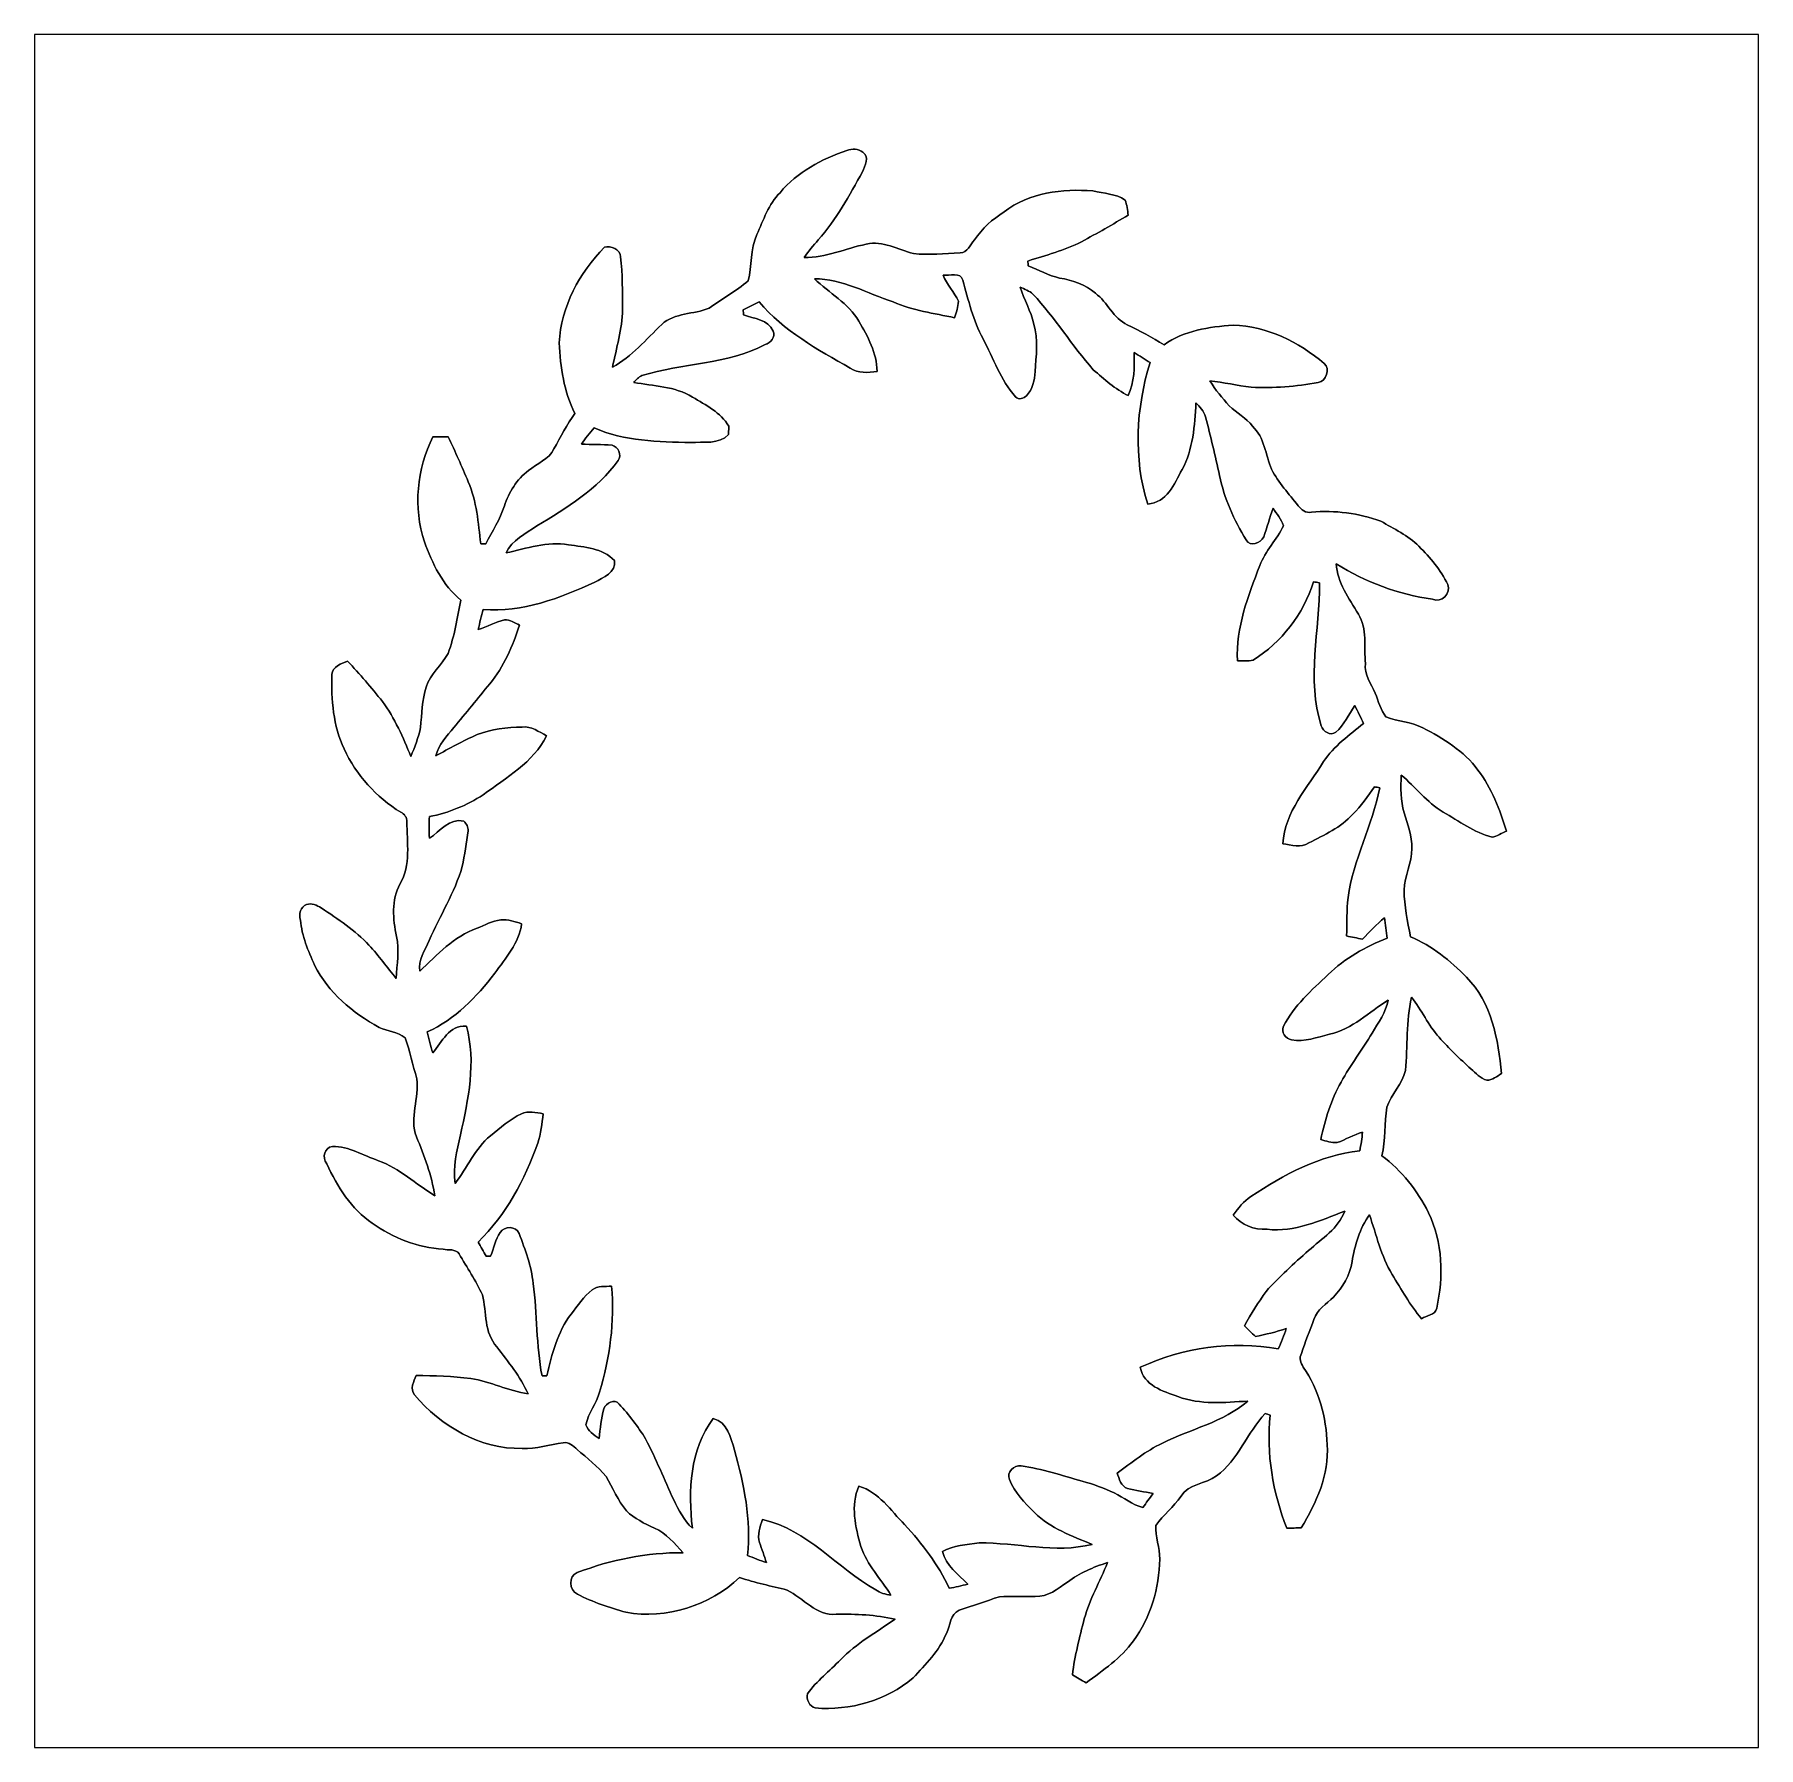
# Model space of a CAD drawing. Header units: centimetres. Extents: x -16.8 to 16.8, y -16.7 to 16.7.
import ezdxf

# ---------------------------------------------------------------- set-up
doc = ezdxf.new("R2010")
doc.units = ezdxf.units.CM
doc.header["$MEASUREMENT"] = 0
doc.layers.add('Layer 1', color=7, linetype='Continuous')

msp = doc.modelspace()

# ---------------------------------------------------------------- linework, layer by layer
at = {"layer": 'Layer 1', "color": 7}
for points, knots in [([(-16.77458, 16.66875), (-16.77458, 16.66875), (16.77458, 16.66875), (16.77458, 16.66875), (16.77458, 16.66875), (16.77458, 16.66875), (16.77458, -16.66875), (16.77458, -16.66875), (16.77458, -16.66875), (16.77458, -16.66875), (-16.77458, -16.66875), (-16.77458, -16.66875), (-16.77458, -16.66875), (-16.77458, -16.66875), (-16.77458, 16.66875), (-16.77458, 16.66875), (-16.77458, 16.66875), (-16.77458, 16.66875), (-16.77458, 16.66875), (-16.77458, 16.66875)], [0, 0, 0, 0, 0.16666667, 0.16666667, 0.16666667, 0.16666667, 0.33333333, 0.33333333, 0.33333333, 0.33333333, 0.5, 0.5, 0.5, 0.5, 0.66666667, 0.66666667, 0.66666667, 0.66666667, 1, 1, 1, 1]), ([(-0.96696, 14.41132), (-1.45521, 14.24658), (-1.93322, 13.99152), (-2.26695, 13.59006), (-2.26695, 13.59006), (-2.48885, 13.36393), (-2.59009, 13.05631), (-2.7178, 12.77338), (-2.7178, 12.77338), (-2.84762, 12.49045), (-2.81481, 12.16801), (-2.88466, 11.87203), (-2.88466, 11.87203), (-3.12138, 11.67483), (-3.39549, 11.52243), (-3.64702, 11.34322), (-3.64702, 11.34322), (-3.94653, 11.21657), (-4.31624, 11.2589), (-4.56847, 11.02642), (-4.56847, 11.02642), (-4.87257, 10.73362), (-5.14985, 10.40306), (-5.52415, 10.19528), (-5.52415, 10.19528), (-5.45394, 10.56852), (-5.33506, 10.93505), (-5.33012, 11.31817), (-5.33012, 11.31817), (-5.33012, 11.66001), (-5.33365, 12.00291), (-5.36787, 12.34299), (-5.36787, 12.34299), (-5.38092, 12.4901), (-5.55484, 12.56242), (-5.6836, 12.52996), (-5.6836, 12.52996), (-6.17185, 12.02937), (-6.52956, 11.37638), (-6.56308, 10.66694), (-6.56308, 10.66694), (-6.53944, 10.19775), (-6.47594, 9.71797), (-6.25687, 9.29569), (-6.25687, 9.29569), (-6.41174, 9.07627), (-6.54015, 8.84026), (-6.66538, 8.60319), (-6.66538, 8.60319), (-6.76663, 8.4014), (-6.99488, 8.32026), (-7.16139, 8.18197), (-7.16139, 8.18197), (-7.38964, 8.01405), (-7.54063, 7.75899), (-7.63129, 7.49371), (-7.63129, 7.49371), (-7.71701, 7.2323), (-7.85742, 6.99488), (-7.9943, 6.75816), (-7.9943, 6.75816), (-8.01829, 6.75781), (-8.06626, 6.75675), (-8.09025, 6.75605), (-8.09025, 6.75605), (-8.13682, 7.16421), (-8.17033, 7.58331), (-8.33332, 7.96537), (-8.33332, 7.96537), (-8.46243, 8.25676), (-8.58167, 8.5531), (-8.72596, 8.83779), (-8.72596, 8.83779), (-8.82403, 8.83814), (-8.92246, 8.83849), (-9.02053, 8.83885), (-9.02053, 8.83885), (-9.33309, 8.21161), (-9.40858, 7.46301), (-9.18598, 6.79485), (-9.18598, 6.79485), (-9.03252, 6.37505), (-8.8332, 5.94642), (-8.4769, 5.65997), (-8.4769, 5.65997), (-8.54569, 5.31213), (-8.60072, 4.95829), (-8.72561, 4.62492), (-8.72561, 4.62492), (-8.85578, 4.39843), (-9.06921, 4.22204), (-9.15494, 3.9691), (-9.15494, 3.9691), (-9.23466, 3.7151), (-9.23149, 3.44558), (-9.26465, 3.18382), (-9.26465, 3.18382), (-9.29605, 2.98626), (-9.38036, 2.80317), (-9.44845, 2.61655), (-9.44845, 2.61655), (-9.60049, 2.98873), (-9.76277, 3.36127), (-10.00231, 3.68688), (-10.00231, 3.68688), (-10.22068, 3.95711), (-10.44222, 4.22557), (-10.68493, 4.47463), (-10.68493, 4.47463), (-10.79923, 4.42524), (-10.97703, 4.3688), (-10.98797, 4.2164), (-10.98797, 4.2164), (-10.9982, 3.72604), (-10.96292, 3.21345), (-10.74949, 2.76366), (-10.74949, 2.76366), (-10.5156, 2.25637), (-10.11943, 1.82915), (-9.64847, 1.53176), (-9.64847, 1.53176), (-9.57333, 1.50001), (-9.52359, 1.43087), (-9.52888, 1.34902), (-9.52888, 1.34902), (-9.52465, 0.94439), (-9.44915, 0.50483), (-9.66188, 0.13617), (-9.66188, 0.13617), (-9.83156, -0.17674), (-9.79911, -0.54645), (-9.72996, -0.88406), (-9.72996, -0.88406), (-9.66999, -1.15288), (-9.72114, -1.43016), (-9.73702, -1.70074), (-9.73702, -1.70074), (-9.91411, -1.48661), (-10.07286, -1.25765), (-10.26583, -1.05728), (-10.26583, -1.05728), (-10.53042, -0.76271), (-10.86908, -0.55069), (-11.19293, -0.32879), (-11.19293, -0.32879), (-11.27901, -0.28293), (-11.38026, -0.22507), (-11.47974, -0.26494), (-11.47974, -0.26494), (-11.59898, -0.30374), (-11.63426, -0.45649), (-11.60074, -0.56621), (-11.60074, -0.56621), (-11.57182, -0.87454), (-11.44905, -1.16381), (-11.32381, -1.44392), (-11.32381, -1.44392), (-11.05817, -1.97803), (-10.58192, -2.37314), (-10.06616, -2.65359), (-10.06616, -2.65359), (-9.90847, -2.74073), (-9.69751, -2.73403), (-9.56416, -2.85715), (-9.56416, -2.85715), (-9.46538, -3.11432), (-9.41352, -3.38878), (-9.33485, -3.65301), (-9.33485, -3.65301), (-9.28617, -4.02978), (-9.48231, -4.41431), (-9.34297, -4.78402), (-9.34297, -4.78402), (-9.18422, -5.15408), (-9.04734, -5.53226), (-8.98278, -5.9309), (-8.98278, -5.9309), (-9.35108, -5.70689), (-9.67211, -5.39962), (-10.08204, -5.24827), (-10.08204, -5.24827), (-10.3759, -5.14456), (-10.65565, -4.97099), (-10.97598, -4.97029), (-10.97598, -4.97029), (-11.13684, -5.00204), (-11.17918, -5.17137), (-11.08816, -5.31107), (-11.08816, -5.31107), (-10.88073, -5.74957), (-10.61226, -6.18913), (-10.20022, -6.46324), (-10.20022, -6.46324), (-9.80087, -6.75569), (-9.3158, -6.93632), (-8.82156, -6.97159), (-8.82156, -6.97159), (-8.72772, -6.99664), (-8.57285, -6.95537), (-8.51218, -7.06226), (-8.51218, -7.06226), (-8.35625, -7.32649), (-8.18797, -7.58507), (-8.05462, -7.86165), (-8.05462, -7.86165), (-7.97666, -8.19609), (-8.02993, -8.59896), (-7.77663, -8.87024), (-7.77663, -8.87024), (-7.55685, -9.16199), (-7.32367, -9.44809), (-7.17056, -9.78288), (-7.17056, -9.78288), (-7.55333, -9.73138), (-7.90187, -9.54334), (-8.28393, -9.48725), (-8.28393, -9.48725), (-8.63671, -9.43892), (-8.99336, -9.43822), (-9.34861, -9.42728), (-9.34861, -9.42728), (-9.39024, -9.54546), (-9.47385, -9.68939), (-9.38107, -9.80581), (-9.38107, -9.80581), (-8.86425, -10.41259), (-8.1026, -10.87191), (-7.28486, -10.84686), (-7.28486, -10.84686), (-7.01216, -10.85885), (-6.75111, -10.77454), (-6.48406, -10.73714), (-6.48406, -10.73714), (-6.37575, -10.72197), (-6.28932, -10.80382), (-6.21242, -10.86767), (-6.21242, -10.86767), (-6.02227, -11.03947), (-5.81836, -11.19822), (-5.64868, -11.39119), (-5.64868, -11.39119), (-5.52133, -11.61768), (-5.41902, -11.85933), (-5.25674, -12.06571), (-5.25674, -12.06571), (-5.09693, -12.21034), (-4.90573, -12.31194), (-4.70994, -12.39873), (-4.70994, -12.39873), (-4.48063, -12.49786), (-4.32012, -12.70071), (-4.15078, -12.87709), (-4.15078, -12.87709), (-4.85599, -12.87604), (-5.55554, -13.01009), (-6.21136, -13.26586), (-6.21136, -13.26586), (-6.39269, -13.32865), (-6.36799, -13.60629), (-6.20995, -13.68354), (-6.20995, -13.68354), (-5.91044, -13.83877), (-5.58906, -13.94777), (-5.2645, -14.03773), (-5.2645, -14.03773), (-4.47358, -14.17461), (-3.63467, -13.90862), (-3.05435, -13.35899), (-3.05435, -13.35899), (-2.75202, -13.46482), (-2.43769, -13.52409), (-2.12866, -13.60452), (-2.12866, -13.60452), (-1.81151, -13.76151), (-1.55928, -14.10794), (-1.17122, -14.07654), (-1.17122, -14.07654), (-0.7874, -14.06631), (-0.40252, -14.08783), (-0.02681, -14.17108), (-0.02681, -14.17108), (-0.38947, -14.42297), (-0.77999, -14.64204), (-1.09149, -14.95954), (-1.09149, -14.95954), (-1.30281, -15.18391), (-1.55187, -15.37264), (-1.73426, -15.62347), (-1.73426, -15.62347), (-1.75507, -15.73071), (-1.69721, -15.87288), (-1.5815, -15.89899), (-1.5815, -15.89899), (-0.90311, -15.95261), (-0.20003, -15.75682), (0.32279, -15.31549), (0.32279, -15.31549), (0.56374, -15.05091), (0.83608, -14.78633), (0.96979, -14.4466), (0.96979, -14.4466), (1.0481, -14.29914), (1.04352, -14.06842), (1.22132, -13.99822), (1.22132, -13.99822), (1.48378, -13.91532), (1.74061, -13.81584), (2.00307, -13.73364), (2.00307, -13.73364), (2.23414, -13.716), (2.46662, -13.74387), (2.6984, -13.72764), (2.6984, -13.72764), (2.94428, -13.74704), (3.13796, -13.57348), (3.32811, -13.44895), (3.32811, -13.44895), (3.55953, -13.27397), (3.83011, -13.15896), (4.10422, -13.06865), (4.10422, -13.06865), (3.96593, -13.43872), (3.75285, -13.77915), (3.65513, -14.16473), (3.65513, -14.16473), (3.55917, -14.52245), (3.47098, -14.88405), (3.4223, -15.25164), (3.4223, -15.25164), (3.51084, -15.30385), (3.6001, -15.35606), (3.6897, -15.40757), (3.6897, -15.40757), (4.01884, -15.16521), (4.3688, -14.93202), (4.60904, -14.59336), (4.60904, -14.59336), (4.95018, -14.13616), (5.10787, -13.56501), (5.1248, -13.00021), (5.1248, -13.00021), (5.12551, -12.77902), (5.03167, -12.56524), (5.04896, -12.34511), (5.04896, -12.34511), (5.18936, -12.14049), (5.39432, -11.98739), (5.53473, -11.78137), (5.53473, -11.78137), (5.68254, -11.52737), (6.01521, -11.54748), (6.229, -11.38096), (6.229, -11.38096), (6.65198, -11.07052), (6.82519, -10.54523), (7.17374, -10.1667), (7.17374, -10.1667), (7.19808, -10.17446), (7.24711, -10.19034), (7.27181, -10.19845), (7.27181, -10.19845), (7.1942, -10.94705), (7.31979, -11.70481), (7.59495, -12.40296), (7.59495, -12.40296), (7.68844, -12.39908), (7.78192, -12.39591), (7.87612, -12.39308), (7.87612, -12.39308), (8.17033, -11.90907), (8.42257, -11.35592), (8.38129, -10.77666), (8.38129, -10.77666), (8.36471, -10.24502), (8.22113, -9.70492), (7.91563, -9.26465), (7.91563, -9.26465), (7.86941, -9.18669), (7.82179, -9.08932), (7.88388, -8.99795), (7.88388, -8.99795), (7.94914, -8.77288), (8.04474, -8.55698), (8.12377, -8.33614), (8.12377, -8.33614), (8.18409, -8.14317), (8.36754, -8.03804), (8.50194, -7.90152), (8.50194, -7.90152), (8.68504, -7.71349), (8.8265, -7.47607), (8.86425, -7.21325), (8.86425, -7.21325), (8.91999, -6.89222), (9.0103, -6.5659), (9.20609, -6.29991), (9.20609, -6.29991), (9.33309, -6.69396), (9.43363, -7.10248), (9.6453, -7.46301), (9.6453, -7.46301), (9.82451, -7.75617), (9.99455, -8.05815), (10.21574, -8.32344), (10.21574, -8.32344), (10.30676, -8.26311), (10.4835, -8.25394), (10.51313, -8.12024), (10.51313, -8.12024), (10.64719, -7.50499), (10.63272, -6.83719), (10.35297, -6.26181), (10.35297, -6.26181), (10.13495, -5.83318), (9.83544, -5.43842), (9.44457, -5.15338), (9.44457, -5.15338), (9.51865, -4.84258), (9.49748, -4.51979), (9.53982, -4.20511), (9.53982, -4.20511), (9.62766, -3.95287), (9.84391, -3.75814), (9.90282, -3.49356), (9.90282, -3.49356), (9.95186, -3.01943), (9.90953, -2.53577), (10.02171, -2.06904), (10.02171, -2.06904), (10.21927, -2.31528), (10.34732, -2.6102), (10.55758, -2.84762), (10.55758, -2.84762), (10.75196, -3.06458), (10.96433, -3.26425), (11.17706, -3.46322), (11.17706, -3.46322), (11.27513, -3.53801), (11.36191, -3.64913), (11.48715, -3.68194), (11.48715, -3.68194), (11.59651, -3.68265), (11.68435, -3.60468), (11.77537, -3.55353), (11.77537, -3.55353), (11.71399, -2.88819), (11.57464, -2.17488), (11.0931, -1.67746), (11.0931, -1.67746), (10.77736, -1.35714), (10.42141, -1.06821), (10.00407, -0.89147), (10.00407, -0.89147), (9.94445, -0.59126), (9.87848, -0.28963), (9.87707, 0.01729), (9.87707, 0.01729), (9.88413, 0.29528), (10.03053, 0.54857), (10.02912, 0.82762), (10.02912, 0.82762), (10.033, 1.06821), (9.94657, 1.29469), (9.8806, 1.52188), (9.8806, 1.52188), (9.80369, 1.7586), (9.81639, 2.01154), (9.81886, 2.25707), (9.81886, 2.25707), (10.10003, 2.02636), (10.31946, 1.72473), (10.63484, 1.53494), (10.63484, 1.53494), (10.94811, 1.36384), (11.2395, 1.13736), (11.59016, 1.04634), (11.59016, 1.04634), (11.68964, 1.0668), (11.77607, 1.12713), (11.86991, 1.16522), (11.86991, 1.16522), (11.74397, 1.58468), (11.57993, 2.00131), (11.31535, 2.35444), (11.31535, 2.35444), (11.043, 2.72662), (10.63942, 2.96686), (10.23902, 3.17817), (10.23902, 3.17817), (10.01324, 3.28824), (9.75431, 3.29988), (9.52359, 3.38984), (9.52359, 3.38984), (9.41634, 3.52284), (9.38318, 3.69605), (9.31263, 3.84845), (9.31263, 3.84845), (9.23996, 4.03825), (9.0932, 4.20864), (9.12601, 4.42595), (9.12601, 4.42595), (9.09144, 4.74592), (9.16834, 5.10328), (8.98807, 5.39044), (8.98807, 5.39044), (8.80533, 5.69348), (8.57532, 6.00251), (8.55874, 6.3694), (8.55874, 6.3694), (9.12566, 6.00639), (9.7663, 5.77532), (10.43093, 5.67761), (10.43093, 5.67761), (10.60838, 5.59541), (10.79147, 5.7972), (10.72797, 5.96688), (10.72797, 5.96688), (10.59004, 6.24805), (10.38613, 6.48899), (10.16529, 6.70807), (10.16529, 6.70807), (9.9568, 6.9215), (9.67916, 7.04674), (9.42657, 7.19667), (9.42657, 7.19667), (8.99477, 7.35013), (8.53122, 7.41786), (8.07367, 7.37023), (8.07367, 7.37023), (7.96784, 7.35365), (7.87541, 7.41609), (7.81544, 7.49759), (7.81544, 7.49759), (7.63552, 7.72795), (7.43267, 7.94561), (7.29791, 8.20702), (7.29791, 8.20702), (7.18467, 8.48854), (7.15927, 8.82544), (6.92891, 9.04557), (6.92891, 9.04557), (6.80261, 9.20432), (6.62305, 9.30451), (6.47559, 9.43963), (6.47559, 9.43963), (6.33624, 9.59132), (6.21136, 9.75536), (6.096, 9.9254), (6.096, 9.9254), (6.36623, 9.89647), (6.63257, 9.83968), (6.90174, 9.80334), (6.90174, 9.80334), (7.33813, 9.785), (7.77734, 9.81851), (8.20737, 9.89365), (8.20737, 9.89365), (8.36048, 9.91799), (8.44621, 10.16106), (8.32309, 10.26266), (8.32309, 10.26266), (7.82743, 10.68529), (7.21113, 10.99467), (6.54967, 11.01125), (6.54967, 11.01125), (6.08259, 10.97703), (5.59717, 10.90965), (5.20665, 10.63131), (5.20665, 10.63131), (4.9724, 10.76854), (4.73675, 10.90401), (4.49121, 11.02042), (4.49121, 11.02042), (4.21464, 11.14213), (4.1081, 11.45928), (3.87103, 11.63214), (3.87103, 11.63214), (3.67736, 11.80359), (3.42477, 11.88649), (3.17394, 11.92953), (3.17394, 11.92953), (2.9591, 11.97469), (2.76895, 12.09005), (2.56399, 12.16413), (2.56399, 12.16413), (2.56187, 12.18812), (2.55799, 12.23574), (2.55588, 12.25973), (2.55588, 12.25973), (2.90901, 12.36768), (3.26602, 12.47211), (3.59974, 12.63227), (3.59974, 12.63227), (3.9056, 12.80125), (4.20864, 12.97552), (4.51132, 13.15085), (4.51132, 13.15085), (4.49157, 13.24998), (4.48592, 13.35264), (4.44923, 13.44718), (4.44923, 13.44718), (4.26932, 13.57277), (4.02872, 13.57171), (3.82376, 13.62639), (3.82376, 13.62639), (3.23109, 13.66591), (2.58057, 13.595), (2.09585, 13.21576), (2.09585, 13.21576), (1.86796, 13.0743), (1.66476, 12.89544), (1.51765, 12.66931), (1.51765, 12.66931), (1.43827, 12.58182), (1.37936, 12.42307), (1.2386, 12.42095), (1.2386, 12.42095), (0.93557, 12.40931), (0.63006, 12.36909), (0.32773, 12.40472), (0.32773, 12.40472), (0.02681, 12.48128), (-0.26635, 12.66261), (-0.58738, 12.58782), (-0.58738, 12.58782), (-0.99307, 12.50879), (-1.37372, 12.31477), (-1.79776, 12.33099), (-1.79776, 12.33099), (-1.70956, 12.44671), (-1.62031, 12.56206), (-1.52329, 12.67107), (-1.52329, 12.67107), (-1.16911, 13.06548), (-0.91722, 13.53749), (-0.66005, 13.99752), (-0.66005, 13.99752), (-0.61524, 14.11252), (-0.52388, 14.28821), (-0.65334, 14.37569), (-0.65334, 14.37569), (-0.74119, 14.45084), (-0.86395, 14.44978), (-0.96696, 14.41132)], [0, 0, 0, 0, 0.00617284, 0.00617284, 0.00617284, 0.00617284, 0.01234568, 0.01234568, 0.01234568, 0.01234568, 0.01851852, 0.01851852, 0.01851852, 0.01851852, 0.02469136, 0.02469136, 0.02469136, 0.02469136, 0.0308642, 0.0308642, 0.0308642, 0.0308642, 0.03703704, 0.03703704, 0.03703704, 0.03703704, 0.04320988, 0.04320988, 0.04320988, 0.04320988, 0.04938272, 0.04938272, 0.04938272, 0.04938272, 0.05555556, 0.05555556, 0.05555556, 0.05555556, 0.0617284, 0.0617284, 0.0617284, 0.0617284, 0.06790123, 0.06790123, 0.06790123, 0.06790123, 0.07407407, 0.07407407, 0.07407407, 0.07407407, 0.08024691, 0.08024691, 0.08024691, 0.08024691, 0.08641975, 0.08641975, 0.08641975, 0.08641975, 0.09259259, 0.09259259, 0.09259259, 0.09259259, 0.09876543, 0.09876543, 0.09876543, 0.09876543, 0.10493827, 0.10493827, 0.10493827, 0.10493827, 0.11111111, 0.11111111, 0.11111111, 0.11111111, 0.11728395, 0.11728395, 0.11728395, 0.11728395, 0.12345679, 0.12345679, 0.12345679, 0.12345679, 0.12962963, 0.12962963, 0.12962963, 0.12962963, 0.13580247, 0.13580247, 0.13580247, 0.13580247, 0.14197531, 0.14197531, 0.14197531, 0.14197531, 0.14814815, 0.14814815, 0.14814815, 0.14814815, 0.15432099, 0.15432099, 0.15432099, 0.15432099, 0.16049383, 0.16049383, 0.16049383, 0.16049383, 0.16666667, 0.16666667, 0.16666667, 0.16666667, 0.17283951, 0.17283951, 0.17283951, 0.17283951, 0.17901235, 0.17901235, 0.17901235, 0.17901235, 0.18518519, 0.18518519, 0.18518519, 0.18518519, 0.19135802, 0.19135802, 0.19135802, 0.19135802, 0.19753086, 0.19753086, 0.19753086, 0.19753086, 0.2037037, 0.2037037, 0.2037037, 0.2037037, 0.20987654, 0.20987654, 0.20987654, 0.20987654, 0.21604938, 0.21604938, 0.21604938, 0.21604938, 0.22222222, 0.22222222, 0.22222222, 0.22222222, 0.22839506, 0.22839506, 0.22839506, 0.22839506, 0.2345679, 0.2345679, 0.2345679, 0.2345679, 0.24074074, 0.24074074, 0.24074074, 0.24074074, 0.24691358, 0.24691358, 0.24691358, 0.24691358, 0.25308642, 0.25308642, 0.25308642, 0.25308642, 0.25925926, 0.25925926, 0.25925926, 0.25925926, 0.2654321, 0.2654321, 0.2654321, 0.2654321, 0.27160494, 0.27160494, 0.27160494, 0.27160494, 0.27777778, 0.27777778, 0.27777778, 0.27777778, 0.28395062, 0.28395062, 0.28395062, 0.28395062, 0.29012346, 0.29012346, 0.29012346, 0.29012346, 0.2962963, 0.2962963, 0.2962963, 0.2962963, 0.30246914, 0.30246914, 0.30246914, 0.30246914, 0.30864198, 0.30864198, 0.30864198, 0.30864198, 0.31481481, 0.31481481, 0.31481481, 0.31481481, 0.32098765, 0.32098765, 0.32098765, 0.32098765, 0.32716049, 0.32716049, 0.32716049, 0.32716049, 0.33333333, 0.33333333, 0.33333333, 0.33333333, 0.33950617, 0.33950617, 0.33950617, 0.33950617, 0.34567901, 0.34567901, 0.34567901, 0.34567901, 0.35185185, 0.35185185, 0.35185185, 0.35185185, 0.35802469, 0.35802469, 0.35802469, 0.35802469, 0.36419753, 0.36419753, 0.36419753, 0.36419753, 0.37037037, 0.37037037, 0.37037037, 0.37037037, 0.37654321, 0.37654321, 0.37654321, 0.37654321, 0.38271605, 0.38271605, 0.38271605, 0.38271605, 0.38888889, 0.38888889, 0.38888889, 0.38888889, 0.39506173, 0.39506173, 0.39506173, 0.39506173, 0.40123457, 0.40123457, 0.40123457, 0.40123457, 0.40740741, 0.40740741, 0.40740741, 0.40740741, 0.41358025, 0.41358025, 0.41358025, 0.41358025, 0.41975309, 0.41975309, 0.41975309, 0.41975309, 0.42592593, 0.42592593, 0.42592593, 0.42592593, 0.43209877, 0.43209877, 0.43209877, 0.43209877, 0.4382716, 0.4382716, 0.4382716, 0.4382716, 0.44444444, 0.44444444, 0.44444444, 0.44444444, 0.45061728, 0.45061728, 0.45061728, 0.45061728, 0.45679012, 0.45679012, 0.45679012, 0.45679012, 0.46296296, 0.46296296, 0.46296296, 0.46296296, 0.4691358, 0.4691358, 0.4691358, 0.4691358, 0.47530864, 0.47530864, 0.47530864, 0.47530864, 0.48148148, 0.48148148, 0.48148148, 0.48148148, 0.48765432, 0.48765432, 0.48765432, 0.48765432, 0.49382716, 0.49382716, 0.49382716, 0.49382716, 0.5, 0.5, 0.5, 0.5, 0.50617284, 0.50617284, 0.50617284, 0.50617284, 0.51234568, 0.51234568, 0.51234568, 0.51234568, 0.51851852, 0.51851852, 0.51851852, 0.51851852, 0.52469136, 0.52469136, 0.52469136, 0.52469136, 0.5308642, 0.5308642, 0.5308642, 0.5308642, 0.53703704, 0.53703704, 0.53703704, 0.53703704, 0.54320988, 0.54320988, 0.54320988, 0.54320988, 0.54938272, 0.54938272, 0.54938272, 0.54938272, 0.55555556, 0.55555556, 0.55555556, 0.55555556, 0.5617284, 0.5617284, 0.5617284, 0.5617284, 0.56790123, 0.56790123, 0.56790123, 0.56790123, 0.57407407, 0.57407407, 0.57407407, 0.57407407, 0.58024691, 0.58024691, 0.58024691, 0.58024691, 0.58641975, 0.58641975, 0.58641975, 0.58641975, 0.59259259, 0.59259259, 0.59259259, 0.59259259, 0.59876543, 0.59876543, 0.59876543, 0.59876543, 0.60493827, 0.60493827, 0.60493827, 0.60493827, 0.61111111, 0.61111111, 0.61111111, 0.61111111, 0.61728395, 0.61728395, 0.61728395, 0.61728395, 0.62345679, 0.62345679, 0.62345679, 0.62345679, 0.62962963, 0.62962963, 0.62962963, 0.62962963, 0.63580247, 0.63580247, 0.63580247, 0.63580247, 0.64197531, 0.64197531, 0.64197531, 0.64197531, 0.64814815, 0.64814815, 0.64814815, 0.64814815, 0.65432099, 0.65432099, 0.65432099, 0.65432099, 0.66049383, 0.66049383, 0.66049383, 0.66049383, 0.66666667, 0.66666667, 0.66666667, 0.66666667, 0.67283951, 0.67283951, 0.67283951, 0.67283951, 0.67901235, 0.67901235, 0.67901235, 0.67901235, 0.68518519, 0.68518519, 0.68518519, 0.68518519, 0.69135802, 0.69135802, 0.69135802, 0.69135802, 0.69753086, 0.69753086, 0.69753086, 0.69753086, 0.7037037, 0.7037037, 0.7037037, 0.7037037, 0.70987654, 0.70987654, 0.70987654, 0.70987654, 0.71604938, 0.71604938, 0.71604938, 0.71604938, 0.72222222, 0.72222222, 0.72222222, 0.72222222, 0.72839506, 0.72839506, 0.72839506, 0.72839506, 0.7345679, 0.7345679, 0.7345679, 0.7345679, 0.74074074, 0.74074074, 0.74074074, 0.74074074, 0.74691358, 0.74691358, 0.74691358, 0.74691358, 0.75308642, 0.75308642, 0.75308642, 0.75308642, 0.75925926, 0.75925926, 0.75925926, 0.75925926, 0.7654321, 0.7654321, 0.7654321, 0.7654321, 0.77160494, 0.77160494, 0.77160494, 0.77160494, 0.77777778, 0.77777778, 0.77777778, 0.77777778, 0.78395062, 0.78395062, 0.78395062, 0.78395062, 0.79012346, 0.79012346, 0.79012346, 0.79012346, 0.7962963, 0.7962963, 0.7962963, 0.7962963, 0.80246914, 0.80246914, 0.80246914, 0.80246914, 0.80864198, 0.80864198, 0.80864198, 0.80864198, 0.81481481, 0.81481481, 0.81481481, 0.81481481, 0.82098765, 0.82098765, 0.82098765, 0.82098765, 0.82716049, 0.82716049, 0.82716049, 0.82716049, 0.83333333, 0.83333333, 0.83333333, 0.83333333, 0.83950617, 0.83950617, 0.83950617, 0.83950617, 0.84567901, 0.84567901, 0.84567901, 0.84567901, 0.85185185, 0.85185185, 0.85185185, 0.85185185, 0.85802469, 0.85802469, 0.85802469, 0.85802469, 0.86419753, 0.86419753, 0.86419753, 0.86419753, 0.87037037, 0.87037037, 0.87037037, 0.87037037, 0.87654321, 0.87654321, 0.87654321, 0.87654321, 0.88271605, 0.88271605, 0.88271605, 0.88271605, 0.88888889, 0.88888889, 0.88888889, 0.88888889, 0.89506173, 0.89506173, 0.89506173, 0.89506173, 0.90123457, 0.90123457, 0.90123457, 0.90123457, 0.90740741, 0.90740741, 0.90740741, 0.90740741, 0.91358025, 0.91358025, 0.91358025, 0.91358025, 0.91975309, 0.91975309, 0.91975309, 0.91975309, 0.92592593, 0.92592593, 0.92592593, 0.92592593, 0.93209877, 0.93209877, 0.93209877, 0.93209877, 0.9382716, 0.9382716, 0.9382716, 0.9382716, 0.94444444, 0.94444444, 0.94444444, 0.94444444, 0.95061728, 0.95061728, 0.95061728, 0.95061728, 0.95679012, 0.95679012, 0.95679012, 0.95679012, 0.96296296, 0.96296296, 0.96296296, 0.96296296, 0.9691358, 0.9691358, 0.9691358, 0.9691358, 0.97530864, 0.97530864, 0.97530864, 0.97530864, 0.98148148, 0.98148148, 0.98148148, 0.98148148, 0.98765432, 0.98765432, 0.98765432, 0.98765432, 1, 1, 1, 1]), ([(0.90593, 11.98774), (1.03187, 11.96587), (1.25024, 12.05124), (1.28905, 11.88649), (1.28905, 11.88649), (1.40018, 11.50056), (1.48837, 11.10227), (1.68346, 10.74773), (1.68346, 10.74773), (1.88807, 10.36884), (2.02318, 9.94198), (2.3174, 9.61919), (2.3174, 9.61919), (2.37067, 9.54617), (2.47615, 9.59167), (2.53224, 9.63859), (2.53224, 9.63859), (2.64583, 9.76489), (2.69169, 9.94057), (2.69522, 10.10744), (2.69522, 10.10744), (2.71745, 10.41471), (2.76472, 10.7315), (2.673, 11.03242), (2.673, 11.03242), (2.61408, 11.28324), (2.48567, 11.50867), (2.40594, 11.75209), (2.40594, 11.75209), (2.49237, 11.71363), (2.58374, 11.67871), (2.65571, 11.61521), (2.65571, 11.61521), (3.08257, 11.15448), (3.4163, 10.61649), (3.8294, 10.14448), (3.8294, 10.14448), (4.04142, 9.95997), (4.25415, 9.76665), (4.50815, 9.64071), (4.50815, 9.64071), (4.63091, 9.90353), (4.63303, 10.19492), (4.62492, 10.47856), (4.62492, 10.47856), (4.72863, 10.41435), (4.82953, 10.34803), (4.93324, 10.28206), (4.93324, 10.28206), (4.66196, 9.39835), (4.60622, 8.41869), (4.88809, 7.5311), (4.88809, 7.5311), (5.25851, 7.55544), (5.40773, 7.92021), (5.55625, 8.20138), (5.55625, 8.20138), (5.77427, 8.59649), (5.80072, 9.05792), (5.82683, 9.49889), (5.82683, 9.49889), (5.90374, 9.42058), (5.98452, 9.33838), (6.01451, 9.22902), (6.01451, 9.22902), (6.11505, 8.85014), (6.20148, 8.46772), (6.28579, 8.08461), (6.28579, 8.08461), (6.37575, 7.63834), (6.57154, 7.22207), (6.80191, 6.8326), (6.80191, 6.8326), (6.88022, 6.68902), (7.08519, 6.77157), (7.14516, 6.8901), (7.14516, 6.8901), (7.21607, 7.07284), (7.2577, 7.26581), (7.3279, 7.4489), (7.3279, 7.4489), (7.40022, 7.33884), (7.48982, 7.23512), (7.53286, 7.10918), (7.53286, 7.10918), (7.40269, 6.83719), (7.17479, 6.61846), (7.07002, 6.33236), (7.07002, 6.33236), (6.83789, 5.74146), (6.60612, 5.1248), (6.63363, 4.47957), (6.63363, 4.47957), (6.73559, 4.48592), (6.84248, 4.46334), (6.94161, 4.49474), (6.94161, 4.49474), (7.49935, 4.83976), (7.91563, 5.38727), (8.11354, 6.0138), (8.11354, 6.0138), (8.15199, 6.00957), (8.19079, 6.00463), (8.22995, 6.00004), (8.22995, 6.00004), (8.23912, 5.07471), (7.97454, 4.1215), (8.26488, 3.21592), (8.26488, 3.21592), (8.30016, 3.10198), (8.44021, 3.01519), (8.55027, 3.08892), (8.55027, 3.08892), (8.70761, 3.2325), (8.79969, 3.43253), (8.91963, 3.60751), (8.91963, 3.60751), (8.97643, 3.49215), (9.03323, 3.37573), (9.09038, 3.26002), (9.09038, 3.26002), (8.80957, 3.03601), (8.51182, 2.82293), (8.3118, 2.51778), (8.3118, 2.51778), (7.99853, 2.01895), (7.55544, 1.53811), (7.51558, 0.91899), (7.51558, 0.91899), (7.68421, 0.89323), (7.86836, 0.83608), (8.02464, 0.93592), (8.02464, 0.93592), (8.32556, 1.09114), (8.64835, 1.23613), (8.87695, 1.49507), (8.87695, 1.49507), (9.04381, 1.65135), (9.16764, 1.84397), (9.30099, 2.02812), (9.30099, 2.02812), (9.32674, 2.02283), (9.37824, 2.0126), (9.40435, 2.00766), (9.40435, 2.00766), (9.26042, 1.27847), (8.88894, 0.61066), (8.78664, -0.12912), (8.78664, -0.12912), (8.76124, -0.37606), (8.76371, -0.62477), (8.75947, -0.87348), (8.75947, -0.87348), (8.86213, -0.89747), (8.96302, -0.91687), (9.06745, -0.93733), (9.06745, -0.93733), (9.20609, -0.7934), (9.34367, -0.64735), (9.49784, -0.51929), (9.49784, -0.51929), (9.51618, -0.65229), (9.53206, -0.78634), (9.54687, -0.9204), (9.54687, -0.9204), (9.12424, -1.08056), (8.72737, -1.31163), (8.40034, -1.62631), (8.40034, -1.62631), (8.07861, -1.92864), (7.73571, -2.23273), (7.53322, -2.63243), (7.53322, -2.63243), (7.47113, -2.74532), (7.57414, -2.87338), (7.68703, -2.89525), (7.68703, -2.89525), (7.94067, -2.94464), (8.18656, -2.84621), (8.42857, -2.78624), (8.42857, -2.78624), (8.86883, -2.68676), (9.19727, -2.35656), (9.56804, -2.12372), (9.56804, -2.12372), (9.52571, -2.36114), (9.37719, -2.56046), (9.25689, -2.76366), (9.25689, -2.76366), (9.06251, -3.08645), (8.83003, -3.3849), (8.65293, -3.71793), (8.65293, -3.71793), (8.45432, -4.06259), (8.34461, -4.44888), (8.25429, -4.83376), (8.25429, -4.83376), (8.35836, -4.8701), (8.46384, -4.90255), (8.57673, -4.89691), (8.57673, -4.89691), (8.74219, -4.83376), (8.89776, -4.74733), (9.06604, -4.69018), (9.06604, -4.69018), (9.06004, -4.81436), (9.03817, -4.93677), (9.01312, -5.05848), (9.01312, -5.05848), (8.23701, -5.1375), (7.53639, -5.52238), (6.89539, -5.94431), (6.89539, -5.94431), (6.75428, -6.03709), (6.65057, -6.17255), (6.55108, -6.30626), (6.55108, -6.30626), (6.70983, -6.50169), (6.96172, -6.59659), (7.21289, -6.58389), (7.21289, -6.58389), (7.747, -6.64351), (8.24018, -6.41456), (8.72596, -6.22935), (8.72596, -6.22935), (8.59719, -6.5659), (8.27722, -6.76628), (8.02005, -6.99735), (8.02005, -6.99735), (7.73148, -7.24782), (7.45102, -7.50958), (7.19314, -7.79145), (7.19314, -7.79145), (7.03968, -8.00629), (6.89645, -8.22995), (6.77227, -8.46349), (6.77227, -8.46349), (6.84283, -8.53087), (6.91303, -8.59896), (6.98324, -8.6681), (6.98324, -8.6681), (7.18644, -8.63141), (7.38717, -8.58132), (7.58331, -8.51676), (7.58331, -8.51676), (7.54168, -8.65152), (7.4863, -8.7817), (7.42844, -8.91046), (7.42844, -8.91046), (6.52709, -8.75665), (5.57354, -8.88224), (4.74416, -9.26783), (4.74416, -9.26783), (4.80342, -9.62131), (5.18654, -9.73455), (5.47617, -9.83791), (5.47617, -9.83791), (5.91185, -10.00548), (6.38281, -9.95151), (6.83613, -9.92752), (6.83613, -9.92752), (6.35917, -10.3378), (5.72488, -10.46939), (5.17349, -10.74632), (5.17349, -10.74632), (4.85316, -10.89907), (4.57694, -11.12273), (4.29154, -11.32981), (4.29154, -11.32981), (4.33529, -11.43282), (4.36704, -11.58804), (4.49368, -11.62579), (4.49368, -11.62579), (4.65596, -11.67236), (4.82529, -11.69176), (4.99181, -11.72386), (4.99181, -11.72386), (4.92725, -11.81735), (4.8581, -11.90766), (4.79249, -12.00044), (4.79249, -12.00044), (4.58929, -11.94047), (4.42207, -11.80783), (4.2358, -11.71363), (4.2358, -11.71363), (4.03507, -11.62121), (3.82799, -11.54465), (3.61527, -11.48609), (3.61527, -11.48609), (3.22263, -11.37426), (2.83281, -11.24303), (2.42676, -11.18941), (2.42676, -11.18941), (2.292, -11.16753), (2.12972, -11.31217), (2.19851, -11.45117), (2.19851, -11.45117), (2.29764, -11.70446), (2.49555, -11.9066), (2.68676, -12.09534), (2.68676, -12.09534), (2.99367, -12.40543), (3.41418, -12.55501), (3.81, -12.71482), (3.81, -12.71482), (3.08328, -12.89932), (2.33962, -12.67672), (1.6062, -12.68801), (1.6062, -12.68801), (1.36349, -12.71729), (1.11019, -12.73563), (0.89253, -12.85699), (0.89253, -12.85699), (0.96661, -13.12827), (1.19909, -13.29761), (1.38677, -13.4874), (1.38677, -13.4874), (1.26753, -13.52056), (1.14618, -13.54667), (1.02482, -13.56889), (1.02482, -13.56889), (0.81245, -13.10781), (0.50165, -12.70106), (0.15769, -12.33099), (0.15769, -12.33099), (-0.11113, -12.05794), (-0.34325, -11.69599), (-0.73166, -11.58311), (-0.73166, -11.58311), (-0.90135, -11.95776), (-0.79869, -12.37897), (-0.69144, -12.75715), (-0.69144, -12.75715), (-0.57256, -13.11557), (-0.30586, -13.38862), (-0.1076, -13.70118), (-0.1076, -13.70118), (-0.21237, -13.68813), (-0.31785, -13.66379), (-0.40358, -13.59782), (-0.40358, -13.59782), (-1.15852, -13.17766), (-1.73143, -12.42801), (-2.60632, -12.23398), (-2.60632, -12.23398), (-2.65818, -12.37439), (-2.71251, -12.53243), (-2.66277, -12.6813), (-2.66277, -12.6813), (-2.62326, -12.81183), (-2.57281, -12.93883), (-2.53048, -13.06901), (-2.53048, -13.06901), (-2.65606, -13.02985), (-2.77777, -12.97905), (-2.89983, -12.93107), (-2.89983, -12.93107), (-2.81905, -12.23539), (-2.97145, -11.54606), (-3.15242, -10.87896), (-3.15242, -10.87896), (-3.22615, -10.63872), (-3.28613, -10.34062), (-3.5687, -10.26478), (-3.5687, -10.26478), (-4.0192, -10.87614), (-4.05765, -11.67201), (-3.97228, -12.40049), (-3.97228, -12.40049), (-4.13844, -12.25056), (-4.23545, -12.04348), (-4.33493, -11.84769), (-4.33493, -11.84769), (-4.52402, -11.45611), (-4.67607, -11.04759), (-4.88139, -10.66412), (-4.88139, -10.66412), (-5.03132, -10.42106), (-5.20524, -10.19316), (-5.39856, -9.98361), (-5.39856, -9.98361), (-5.48252, -9.87213), (-5.65538, -9.96491), (-5.69242, -10.07463), (-5.69242, -10.07463), (-5.75204, -10.26301), (-5.76121, -10.46304), (-5.78838, -10.65812), (-5.78838, -10.65812), (-5.88363, -10.58051), (-6.00992, -10.51242), (-6.04414, -10.38613), (-6.04414, -10.38613), (-6.0004, -10.15894), (-5.83389, -9.9762), (-5.77885, -9.75078), (-5.77885, -9.75078), (-5.57812, -9.08614), (-5.48146, -8.382), (-5.54531, -7.68844), (-5.54531, -7.68844), (-5.67231, -7.70149), (-5.81519, -7.67821), (-5.92067, -7.76464), (-5.92067, -7.76464), (-6.0893, -7.89093), (-6.20571, -8.07156), (-6.33342, -8.2363), (-6.33342, -8.2363), (-6.60259, -8.58061), (-6.70172, -9.01771), (-6.80614, -9.43222), (-6.80614, -9.43222), (-6.82907, -9.43328), (-6.87529, -9.43539), (-6.89822, -9.4361), (-6.89822, -9.4361), (-7.01322, -8.84308), (-6.98782, -8.23419), (-7.07214, -7.63729), (-7.07214, -7.63729), (-7.10318, -7.29932), (-7.22348, -6.98006), (-7.34589, -6.66679), (-7.34589, -6.66679), (-7.40481, -6.51157), (-7.62459, -6.52216), (-7.71243, -6.64351), (-7.71243, -6.64351), (-7.80697, -6.7818), (-7.83766, -6.95078), (-7.89834, -7.10459), (-7.89834, -7.10459), (-7.92057, -7.10565), (-7.96537, -7.10777), (-7.98759, -7.10882), (-7.98759, -7.10882), (-8.03875, -7.01534), (-8.09025, -6.92326), (-8.14211, -6.83084), (-8.14211, -6.83084), (-7.59495, -6.30379), (-7.23371, -5.61763), (-6.98183, -4.9082), (-6.98183, -4.9082), (-6.91198, -4.72475), (-6.90316, -4.52508), (-6.87388, -4.33352), (-6.87388, -4.33352), (-7.01499, -4.31694), (-7.16527, -4.27179), (-7.30003, -4.33634), (-7.30003, -4.33634), (-7.52546, -4.43794), (-7.70925, -4.61151), (-7.90081, -4.76391), (-7.90081, -4.76391), (-8.20808, -5.0105), (-8.34602, -5.39291), (-8.59084, -5.69172), (-8.59084, -5.69172), (-8.63388, -5.37175), (-8.55204, -5.05495), (-8.48642, -4.74451), (-8.48642, -4.74451), (-8.33226, -4.05447), (-8.17598, -3.32881), (-8.36965, -2.62961), (-8.36965, -2.62961), (-8.71432, -2.60279), (-8.83744, -2.93793), (-9.02511, -3.15101), (-9.02511, -3.15101), (-9.06392, -3.01449), (-9.10026, -2.87796), (-9.13024, -2.73932), (-9.13024, -2.73932), (-8.58838, -2.50613), (-8.17457, -2.05881), (-7.81826, -1.60196), (-7.81826, -1.60196), (-7.6073, -1.30634), (-7.34624, -1.01494), (-7.29439, -0.64029), (-7.29439, -0.64029), (-7.42421, -0.5909), (-7.56144, -0.55174), (-7.70255, -0.56021), (-7.70255, -0.56021), (-7.86553, -0.58208), (-8.01158, -0.66322), (-8.16151, -0.72566), (-8.16151, -0.72566), (-8.61378, -0.87912), (-8.94045, -1.24319), (-9.27735, -1.56281), (-9.27735, -1.56281), (-9.30839, -1.34338), (-9.1754, -1.15641), (-9.09461, -0.96379), (-9.09461, -0.96379), (-8.88612, -0.48119), (-8.59578, -0.03316), (-8.45185, 0.47519), (-8.45185, 0.47519), (-8.40775, 0.70591), (-8.36154, 0.93733), (-8.3372, 1.17087), (-8.3372, 1.17087), (-8.32767, 1.24389), (-8.3693, 1.31092), (-8.42257, 1.35678), (-8.42257, 1.35678), (-8.70268, 1.43051), (-8.88012, 1.15641), (-9.08791, 1.02658), (-9.08791, 1.02658), (-9.10414, 1.16628), (-9.09602, 1.30775), (-9.08967, 1.44745), (-9.08967, 1.44745), (-8.71784, 1.52047), (-8.36154, 1.66652), (-8.04333, 1.87219), (-8.04333, 1.87219), (-7.59107, 2.20521), (-7.0739, 2.50049), (-6.80791, 3.01837), (-6.80791, 3.01837), (-6.95819, 3.09668), (-7.10318, 3.21557), (-7.28451, 3.1877), (-7.28451, 3.1877), (-7.58049, 3.18805), (-7.88388, 3.15101), (-8.16151, 3.04377), (-8.16151, 3.04377), (-8.43598, 2.91818), (-8.70162, 2.77424), (-8.96691, 2.63102), (-8.96691, 2.63102), (-8.90799, 2.84692), (-8.75489, 3.01413), (-8.61554, 3.18206), (-8.61554, 3.18206), (-8.37777, 3.46287), (-8.14705, 3.74897), (-7.91386, 4.03331), (-7.91386, 4.03331), (-7.63799, 4.36421), (-7.46866, 4.76956), (-7.33354, 5.1749), (-7.33354, 5.1749), (-7.42774, 5.21582), (-7.52122, 5.27826), (-7.6267, 5.27756), (-7.6267, 5.27756), (-7.80486, 5.23593), (-7.96819, 5.14773), (-8.13964, 5.0867), (-8.13964, 5.0867), (-8.11107, 5.21899), (-8.07826, 5.35023), (-8.04157, 5.4804), (-8.04157, 5.4804), (-7.28239, 5.41514), (-6.54756, 5.69701), (-5.87058, 6.01169), (-5.87058, 6.01169), (-5.71288, 6.09635), (-5.44759, 6.20077), (-5.48852, 6.43008), (-5.48852, 6.43008), (-5.71571, 6.67632), (-6.07201, 6.69114), (-6.3821, 6.73841), (-6.3821, 6.73841), (-6.79662, 6.80261), (-7.19878, 6.6735), (-7.59672, 6.57895), (-7.59672, 6.57895), (-7.48348, 6.83295), (-7.21254, 6.95007), (-6.99911, 7.1053), (-6.99911, 7.1053), (-6.41844, 7.45419), (-5.81942, 7.81826), (-5.4162, 8.37706), (-5.4162, 8.37706), (-5.34247, 8.48254), (-5.41091, 8.65258), (-5.53508, 8.6741), (-5.53508, 8.6741), (-5.73334, 8.69103), (-5.93196, 8.69103), (-6.13022, 8.69456), (-6.13022, 8.69456), (-6.0579, 8.80921), (-5.97253, 8.91505), (-5.88116, 9.01488), (-5.88116, 9.01488), (-5.29766, 8.74571), (-4.63268, 8.74712), (-4.00368, 8.72596), (-4.00368, 8.72596), (-3.76873, 8.74748), (-3.4477, 8.68362), (-3.26743, 8.8833), (-3.26743, 8.8833), (-3.26743, 8.8833), (-3.26143, 9.04452), (-3.26143, 9.04452), (-3.26143, 9.04452), (-3.41912, 9.3158), (-3.71263, 9.45586), (-3.9691, 9.61355), (-3.9691, 9.61355), (-4.31271, 9.82204), (-4.73004, 9.82768), (-5.11422, 9.89683), (-5.11422, 9.89683), (-5.06518, 9.94586), (-5.01791, 9.99984), (-4.95441, 10.03053), (-4.95441, 10.03053), (-4.16631, 10.2743), (-3.29741, 10.2429), (-2.55446, 10.63343), (-2.55446, 10.63343), (-2.45216, 10.67012), (-2.34421, 10.78124), (-2.40065, 10.89625), (-2.40065, 10.89625), (-2.48991, 11.12414), (-2.78377, 11.13508), (-2.97498, 11.21516), (-2.97498, 11.21516), (-2.97709, 11.23809), (-2.98168, 11.2843), (-2.98379, 11.30723), (-2.98379, 11.30723), (-2.87973, 11.36015), (-2.77566, 11.41377), (-2.67018, 11.46457), (-2.67018, 11.46457), (-2.19498, 10.89731), (-1.53317, 10.53783), (-0.90029, 10.17517), (-0.90029, 10.17517), (-0.74648, 10.06757), (-0.55316, 10.08768), (-0.37747, 10.11273), (-0.37747, 10.11273), (-0.38065, 10.47009), (-0.55598, 10.79041), (-0.73519, 11.08745), (-0.73519, 11.08745), (-0.93627, 11.44164), (-1.31198, 11.63814), (-1.59808, 11.9126), (-1.59808, 11.9126), (-1.05375, 11.91754), (-0.56938, 11.63179), (-0.06597, 11.46316), (-0.06597, 11.46316), (0.31574, 11.30124), (0.72778, 11.2395), (1.13136, 11.15554), (1.13136, 11.15554), (1.1684, 11.25926), (1.19768, 11.36579), (1.20721, 11.47621), (1.20721, 11.47621), (1.12113, 11.65472), (0.9779, 11.80112), (0.90593, 11.98774)], [0, 0, 0, 0, 0.00588235, 0.00588235, 0.00588235, 0.00588235, 0.01176471, 0.01176471, 0.01176471, 0.01176471, 0.01764706, 0.01764706, 0.01764706, 0.01764706, 0.02352941, 0.02352941, 0.02352941, 0.02352941, 0.02941176, 0.02941176, 0.02941176, 0.02941176, 0.03529412, 0.03529412, 0.03529412, 0.03529412, 0.04117647, 0.04117647, 0.04117647, 0.04117647, 0.04705882, 0.04705882, 0.04705882, 0.04705882, 0.05294118, 0.05294118, 0.05294118, 0.05294118, 0.05882353, 0.05882353, 0.05882353, 0.05882353, 0.06470588, 0.06470588, 0.06470588, 0.06470588, 0.07058824, 0.07058824, 0.07058824, 0.07058824, 0.07647059, 0.07647059, 0.07647059, 0.07647059, 0.08235294, 0.08235294, 0.08235294, 0.08235294, 0.08823529, 0.08823529, 0.08823529, 0.08823529, 0.09411765, 0.09411765, 0.09411765, 0.09411765, 0.1, 0.1, 0.1, 0.1, 0.10588235, 0.10588235, 0.10588235, 0.10588235, 0.11176471, 0.11176471, 0.11176471, 0.11176471, 0.11764706, 0.11764706, 0.11764706, 0.11764706, 0.12352941, 0.12352941, 0.12352941, 0.12352941, 0.12941176, 0.12941176, 0.12941176, 0.12941176, 0.13529412, 0.13529412, 0.13529412, 0.13529412, 0.14117647, 0.14117647, 0.14117647, 0.14117647, 0.14705882, 0.14705882, 0.14705882, 0.14705882, 0.15294118, 0.15294118, 0.15294118, 0.15294118, 0.15882353, 0.15882353, 0.15882353, 0.15882353, 0.16470588, 0.16470588, 0.16470588, 0.16470588, 0.17058824, 0.17058824, 0.17058824, 0.17058824, 0.17647059, 0.17647059, 0.17647059, 0.17647059, 0.18235294, 0.18235294, 0.18235294, 0.18235294, 0.18823529, 0.18823529, 0.18823529, 0.18823529, 0.19411765, 0.19411765, 0.19411765, 0.19411765, 0.2, 0.2, 0.2, 0.2, 0.20588235, 0.20588235, 0.20588235, 0.20588235, 0.21176471, 0.21176471, 0.21176471, 0.21176471, 0.21764706, 0.21764706, 0.21764706, 0.21764706, 0.22352941, 0.22352941, 0.22352941, 0.22352941, 0.22941176, 0.22941176, 0.22941176, 0.22941176, 0.23529412, 0.23529412, 0.23529412, 0.23529412, 0.24117647, 0.24117647, 0.24117647, 0.24117647, 0.24705882, 0.24705882, 0.24705882, 0.24705882, 0.25294118, 0.25294118, 0.25294118, 0.25294118, 0.25882353, 0.25882353, 0.25882353, 0.25882353, 0.26470588, 0.26470588, 0.26470588, 0.26470588, 0.27058824, 0.27058824, 0.27058824, 0.27058824, 0.27647059, 0.27647059, 0.27647059, 0.27647059, 0.28235294, 0.28235294, 0.28235294, 0.28235294, 0.28823529, 0.28823529, 0.28823529, 0.28823529, 0.29411765, 0.29411765, 0.29411765, 0.29411765, 0.3, 0.3, 0.3, 0.3, 0.30588235, 0.30588235, 0.30588235, 0.30588235, 0.31176471, 0.31176471, 0.31176471, 0.31176471, 0.31764706, 0.31764706, 0.31764706, 0.31764706, 0.32352941, 0.32352941, 0.32352941, 0.32352941, 0.32941176, 0.32941176, 0.32941176, 0.32941176, 0.33529412, 0.33529412, 0.33529412, 0.33529412, 0.34117647, 0.34117647, 0.34117647, 0.34117647, 0.34705882, 0.34705882, 0.34705882, 0.34705882, 0.35294118, 0.35294118, 0.35294118, 0.35294118, 0.35882353, 0.35882353, 0.35882353, 0.35882353, 0.36470588, 0.36470588, 0.36470588, 0.36470588, 0.37058824, 0.37058824, 0.37058824, 0.37058824, 0.37647059, 0.37647059, 0.37647059, 0.37647059, 0.38235294, 0.38235294, 0.38235294, 0.38235294, 0.38823529, 0.38823529, 0.38823529, 0.38823529, 0.39411765, 0.39411765, 0.39411765, 0.39411765, 0.4, 0.4, 0.4, 0.4, 0.40588235, 0.40588235, 0.40588235, 0.40588235, 0.41176471, 0.41176471, 0.41176471, 0.41176471, 0.41764706, 0.41764706, 0.41764706, 0.41764706, 0.42352941, 0.42352941, 0.42352941, 0.42352941, 0.42941176, 0.42941176, 0.42941176, 0.42941176, 0.43529412, 0.43529412, 0.43529412, 0.43529412, 0.44117647, 0.44117647, 0.44117647, 0.44117647, 0.44705882, 0.44705882, 0.44705882, 0.44705882, 0.45294118, 0.45294118, 0.45294118, 0.45294118, 0.45882353, 0.45882353, 0.45882353, 0.45882353, 0.46470588, 0.46470588, 0.46470588, 0.46470588, 0.47058824, 0.47058824, 0.47058824, 0.47058824, 0.47647059, 0.47647059, 0.47647059, 0.47647059, 0.48235294, 0.48235294, 0.48235294, 0.48235294, 0.48823529, 0.48823529, 0.48823529, 0.48823529, 0.49411765, 0.49411765, 0.49411765, 0.49411765, 0.5, 0.5, 0.5, 0.5, 0.50588235, 0.50588235, 0.50588235, 0.50588235, 0.51176471, 0.51176471, 0.51176471, 0.51176471, 0.51764706, 0.51764706, 0.51764706, 0.51764706, 0.52352941, 0.52352941, 0.52352941, 0.52352941, 0.52941176, 0.52941176, 0.52941176, 0.52941176, 0.53529412, 0.53529412, 0.53529412, 0.53529412, 0.54117647, 0.54117647, 0.54117647, 0.54117647, 0.54705882, 0.54705882, 0.54705882, 0.54705882, 0.55294118, 0.55294118, 0.55294118, 0.55294118, 0.55882353, 0.55882353, 0.55882353, 0.55882353, 0.56470588, 0.56470588, 0.56470588, 0.56470588, 0.57058824, 0.57058824, 0.57058824, 0.57058824, 0.57647059, 0.57647059, 0.57647059, 0.57647059, 0.58235294, 0.58235294, 0.58235294, 0.58235294, 0.58823529, 0.58823529, 0.58823529, 0.58823529, 0.59411765, 0.59411765, 0.59411765, 0.59411765, 0.6, 0.6, 0.6, 0.6, 0.60588235, 0.60588235, 0.60588235, 0.60588235, 0.61176471, 0.61176471, 0.61176471, 0.61176471, 0.61764706, 0.61764706, 0.61764706, 0.61764706, 0.62352941, 0.62352941, 0.62352941, 0.62352941, 0.62941176, 0.62941176, 0.62941176, 0.62941176, 0.63529412, 0.63529412, 0.63529412, 0.63529412, 0.64117647, 0.64117647, 0.64117647, 0.64117647, 0.64705882, 0.64705882, 0.64705882, 0.64705882, 0.65294118, 0.65294118, 0.65294118, 0.65294118, 0.65882353, 0.65882353, 0.65882353, 0.65882353, 0.66470588, 0.66470588, 0.66470588, 0.66470588, 0.67058824, 0.67058824, 0.67058824, 0.67058824, 0.67647059, 0.67647059, 0.67647059, 0.67647059, 0.68235294, 0.68235294, 0.68235294, 0.68235294, 0.68823529, 0.68823529, 0.68823529, 0.68823529, 0.69411765, 0.69411765, 0.69411765, 0.69411765, 0.7, 0.7, 0.7, 0.7, 0.70588235, 0.70588235, 0.70588235, 0.70588235, 0.71176471, 0.71176471, 0.71176471, 0.71176471, 0.71764706, 0.71764706, 0.71764706, 0.71764706, 0.72352941, 0.72352941, 0.72352941, 0.72352941, 0.72941176, 0.72941176, 0.72941176, 0.72941176, 0.73529412, 0.73529412, 0.73529412, 0.73529412, 0.74117647, 0.74117647, 0.74117647, 0.74117647, 0.74705882, 0.74705882, 0.74705882, 0.74705882, 0.75294118, 0.75294118, 0.75294118, 0.75294118, 0.75882353, 0.75882353, 0.75882353, 0.75882353, 0.76470588, 0.76470588, 0.76470588, 0.76470588, 0.77058824, 0.77058824, 0.77058824, 0.77058824, 0.77647059, 0.77647059, 0.77647059, 0.77647059, 0.78235294, 0.78235294, 0.78235294, 0.78235294, 0.78823529, 0.78823529, 0.78823529, 0.78823529, 0.79411765, 0.79411765, 0.79411765, 0.79411765, 0.8, 0.8, 0.8, 0.8, 0.80588235, 0.80588235, 0.80588235, 0.80588235, 0.81176471, 0.81176471, 0.81176471, 0.81176471, 0.81764706, 0.81764706, 0.81764706, 0.81764706, 0.82352941, 0.82352941, 0.82352941, 0.82352941, 0.82941176, 0.82941176, 0.82941176, 0.82941176, 0.83529412, 0.83529412, 0.83529412, 0.83529412, 0.84117647, 0.84117647, 0.84117647, 0.84117647, 0.84705882, 0.84705882, 0.84705882, 0.84705882, 0.85294118, 0.85294118, 0.85294118, 0.85294118, 0.85882353, 0.85882353, 0.85882353, 0.85882353, 0.86470588, 0.86470588, 0.86470588, 0.86470588, 0.87058824, 0.87058824, 0.87058824, 0.87058824, 0.87647059, 0.87647059, 0.87647059, 0.87647059, 0.88235294, 0.88235294, 0.88235294, 0.88235294, 0.88823529, 0.88823529, 0.88823529, 0.88823529, 0.89411765, 0.89411765, 0.89411765, 0.89411765, 0.9, 0.9, 0.9, 0.9, 0.90588235, 0.90588235, 0.90588235, 0.90588235, 0.91176471, 0.91176471, 0.91176471, 0.91176471, 0.91764706, 0.91764706, 0.91764706, 0.91764706, 0.92352941, 0.92352941, 0.92352941, 0.92352941, 0.92941176, 0.92941176, 0.92941176, 0.92941176, 0.93529412, 0.93529412, 0.93529412, 0.93529412, 0.94117647, 0.94117647, 0.94117647, 0.94117647, 0.94705882, 0.94705882, 0.94705882, 0.94705882, 0.95294118, 0.95294118, 0.95294118, 0.95294118, 0.95882353, 0.95882353, 0.95882353, 0.95882353, 0.96470588, 0.96470588, 0.96470588, 0.96470588, 0.97058824, 0.97058824, 0.97058824, 0.97058824, 0.97647059, 0.97647059, 0.97647059, 0.97647059, 0.98235294, 0.98235294, 0.98235294, 0.98235294, 0.98823529, 0.98823529, 0.98823529, 0.98823529, 1, 1, 1, 1])]:
    msp.add_open_spline(points, degree=3, knots=knots, dxfattribs=at)
at = {"layer": 'Layer 1', "color": 251}
for points, knots in [([(-0.96696, 14.41132), (-0.86395, 14.44978), (-0.74119, 14.45084), (-0.65334, 14.37569), (-0.65334, 14.37569), (-0.52388, 14.28821), (-0.61524, 14.11252), (-0.66005, 13.99752), (-0.66005, 13.99752), (-0.91722, 13.53749), (-1.16911, 13.06548), (-1.52329, 12.67107), (-1.52329, 12.67107), (-1.62031, 12.56206), (-1.70956, 12.44671), (-1.79776, 12.33099), (-1.79776, 12.33099), (-1.37372, 12.31477), (-0.99307, 12.50879), (-0.58738, 12.58782), (-0.58738, 12.58782), (-0.26635, 12.66261), (0.02681, 12.48128), (0.32773, 12.40472), (0.32773, 12.40472), (0.63006, 12.36909), (0.93557, 12.40931), (1.2386, 12.42095), (1.2386, 12.42095), (1.37936, 12.42307), (1.43827, 12.58182), (1.51765, 12.66931), (1.51765, 12.66931), (1.66476, 12.89544), (1.86796, 13.0743), (2.09585, 13.21576), (2.09585, 13.21576), (2.58057, 13.595), (3.23109, 13.66591), (3.82376, 13.62639), (3.82376, 13.62639), (4.02872, 13.57171), (4.26932, 13.57277), (4.44923, 13.44718), (4.44923, 13.44718), (4.48592, 13.35264), (4.49157, 13.24998), (4.51132, 13.15085), (4.51132, 13.15085), (4.20864, 12.97552), (3.9056, 12.80125), (3.59974, 12.63227), (3.59974, 12.63227), (3.26602, 12.47211), (2.90901, 12.36768), (2.55588, 12.25973), (2.55588, 12.25973), (2.55799, 12.23574), (2.56187, 12.18812), (2.56399, 12.16413), (2.56399, 12.16413), (2.76895, 12.09005), (2.9591, 11.97469), (3.17394, 11.92953), (3.17394, 11.92953), (3.42477, 11.88649), (3.67736, 11.80359), (3.87103, 11.63214), (3.87103, 11.63214), (4.1081, 11.45928), (4.21464, 11.14213), (4.49121, 11.02042), (4.49121, 11.02042), (4.73675, 10.90401), (4.9724, 10.76854), (5.20665, 10.63131), (5.20665, 10.63131), (5.59717, 10.90965), (6.08259, 10.97703), (6.54967, 11.01125), (6.54967, 11.01125), (7.21113, 10.99467), (7.82743, 10.68529), (8.32309, 10.26266), (8.32309, 10.26266), (8.44621, 10.16106), (8.36048, 9.91799), (8.20737, 9.89365), (8.20737, 9.89365), (7.77734, 9.81851), (7.33813, 9.785), (6.90174, 9.80334), (6.90174, 9.80334), (6.63257, 9.83968), (6.36623, 9.89647), (6.096, 9.9254), (6.096, 9.9254), (6.21136, 9.75536), (6.33624, 9.59132), (6.47559, 9.43963), (6.47559, 9.43963), (6.62305, 9.30451), (6.80261, 9.20432), (6.92891, 9.04557), (6.92891, 9.04557), (7.15927, 8.82544), (7.18467, 8.48854), (7.29791, 8.20702), (7.29791, 8.20702), (7.43267, 7.94561), (7.63552, 7.72795), (7.81544, 7.49759), (7.81544, 7.49759), (7.87541, 7.41609), (7.96784, 7.35365), (8.07367, 7.37023), (8.07367, 7.37023), (8.53122, 7.41786), (8.99477, 7.35013), (9.42657, 7.19667), (9.42657, 7.19667), (9.67916, 7.04674), (9.9568, 6.9215), (10.16529, 6.70807), (10.16529, 6.70807), (10.38613, 6.48899), (10.59004, 6.24805), (10.72797, 5.96688), (10.72797, 5.96688), (10.79147, 5.7972), (10.60838, 5.59541), (10.43093, 5.67761), (10.43093, 5.67761), (9.7663, 5.77532), (9.12566, 6.00639), (8.55874, 6.3694), (8.55874, 6.3694), (8.57532, 6.00251), (8.80533, 5.69348), (8.98807, 5.39044), (8.98807, 5.39044), (9.16834, 5.10328), (9.09144, 4.74592), (9.12601, 4.42595), (9.12601, 4.42595), (9.0932, 4.20864), (9.23996, 4.03825), (9.31263, 3.84845), (9.31263, 3.84845), (9.38318, 3.69605), (9.41634, 3.52284), (9.52359, 3.38984), (9.52359, 3.38984), (9.75431, 3.29988), (10.01324, 3.28824), (10.23902, 3.17817), (10.23902, 3.17817), (10.63942, 2.96686), (11.043, 2.72662), (11.31535, 2.35444), (11.31535, 2.35444), (11.57993, 2.00131), (11.74397, 1.58468), (11.86991, 1.16522), (11.86991, 1.16522), (11.77607, 1.12713), (11.68964, 1.0668), (11.59016, 1.04634), (11.59016, 1.04634), (11.2395, 1.13736), (10.94811, 1.36384), (10.63484, 1.53494), (10.63484, 1.53494), (10.31946, 1.72473), (10.10003, 2.02636), (9.81886, 2.25707), (9.81886, 2.25707), (9.81639, 2.01154), (9.80369, 1.7586), (9.8806, 1.52188), (9.8806, 1.52188), (9.94657, 1.29469), (10.033, 1.06821), (10.02912, 0.82762), (10.02912, 0.82762), (10.03053, 0.54857), (9.88413, 0.29528), (9.87707, 0.01729), (9.87707, 0.01729), (9.87848, -0.28963), (9.94445, -0.59126), (10.00407, -0.89147), (10.00407, -0.89147), (10.42141, -1.06821), (10.77736, -1.35714), (11.0931, -1.67746), (11.0931, -1.67746), (11.57464, -2.17488), (11.71399, -2.88819), (11.77537, -3.55353), (11.77537, -3.55353), (11.68435, -3.60468), (11.59651, -3.68265), (11.48715, -3.68194), (11.48715, -3.68194), (11.36191, -3.64913), (11.27513, -3.53801), (11.17706, -3.46322), (11.17706, -3.46322), (10.96433, -3.26425), (10.75196, -3.06458), (10.55758, -2.84762), (10.55758, -2.84762), (10.34732, -2.6102), (10.21927, -2.31528), (10.02171, -2.06904), (10.02171, -2.06904), (9.90953, -2.53577), (9.95186, -3.01943), (9.90282, -3.49356), (9.90282, -3.49356), (9.84391, -3.75814), (9.62766, -3.95287), (9.53982, -4.20511), (9.53982, -4.20511), (9.49748, -4.51979), (9.51865, -4.84258), (9.44457, -5.15338), (9.44457, -5.15338), (9.83544, -5.43842), (10.13495, -5.83318), (10.35297, -6.26181), (10.35297, -6.26181), (10.63272, -6.83719), (10.64719, -7.50499), (10.51313, -8.12024), (10.51313, -8.12024), (10.4835, -8.25394), (10.30676, -8.26311), (10.21574, -8.32344), (10.21574, -8.32344), (9.99455, -8.05815), (9.82451, -7.75617), (9.6453, -7.46301), (9.6453, -7.46301), (9.43363, -7.10248), (9.33309, -6.69396), (9.20609, -6.29991), (9.20609, -6.29991), (9.0103, -6.5659), (8.91999, -6.89222), (8.86425, -7.21325), (8.86425, -7.21325), (8.8265, -7.47607), (8.68504, -7.71349), (8.50194, -7.90152), (8.50194, -7.90152), (8.36754, -8.03804), (8.18409, -8.14317), (8.12377, -8.33614), (8.12377, -8.33614), (8.04474, -8.55698), (7.94914, -8.77288), (7.88388, -8.99795), (7.88388, -8.99795), (7.82179, -9.08932), (7.86941, -9.18669), (7.91563, -9.26465), (7.91563, -9.26465), (8.22113, -9.70492), (8.36471, -10.24502), (8.38129, -10.77666), (8.38129, -10.77666), (8.42257, -11.35592), (8.17033, -11.90907), (7.87612, -12.39308), (7.87612, -12.39308), (7.78192, -12.39591), (7.68844, -12.39908), (7.59495, -12.40296), (7.59495, -12.40296), (7.31979, -11.70481), (7.1942, -10.94705), (7.27181, -10.19845), (7.27181, -10.19845), (7.24711, -10.19034), (7.19808, -10.17446), (7.17374, -10.1667), (7.17374, -10.1667), (6.82519, -10.54523), (6.65198, -11.07052), (6.229, -11.38096), (6.229, -11.38096), (6.01521, -11.54748), (5.68254, -11.52737), (5.53473, -11.78137), (5.53473, -11.78137), (5.39432, -11.98739), (5.18936, -12.14049), (5.04896, -12.34511), (5.04896, -12.34511), (5.03167, -12.56524), (5.12551, -12.77902), (5.1248, -13.00021), (5.1248, -13.00021), (5.10787, -13.56501), (4.95018, -14.13616), (4.60904, -14.59336), (4.60904, -14.59336), (4.3688, -14.93202), (4.01884, -15.16521), (3.6897, -15.40757), (3.6897, -15.40757), (3.6001, -15.35606), (3.51084, -15.30385), (3.4223, -15.25164), (3.4223, -15.25164), (3.47098, -14.88405), (3.55917, -14.52245), (3.65513, -14.16473), (3.65513, -14.16473), (3.75285, -13.77915), (3.96593, -13.43872), (4.10422, -13.06865), (4.10422, -13.06865), (3.83011, -13.15896), (3.55953, -13.27397), (3.32811, -13.44895), (3.32811, -13.44895), (3.13796, -13.57348), (2.94428, -13.74704), (2.6984, -13.72764), (2.6984, -13.72764), (2.46662, -13.74387), (2.23414, -13.716), (2.00307, -13.73364), (2.00307, -13.73364), (1.74061, -13.81584), (1.48378, -13.91532), (1.22132, -13.99822), (1.22132, -13.99822), (1.04352, -14.06842), (1.0481, -14.29914), (0.96979, -14.4466), (0.96979, -14.4466), (0.83608, -14.78633), (0.56374, -15.05091), (0.32279, -15.31549), (0.32279, -15.31549), (-0.20003, -15.75682), (-0.90311, -15.95261), (-1.5815, -15.89899), (-1.5815, -15.89899), (-1.69721, -15.87288), (-1.75507, -15.73071), (-1.73426, -15.62347), (-1.73426, -15.62347), (-1.55187, -15.37264), (-1.30281, -15.18391), (-1.09149, -14.95954), (-1.09149, -14.95954), (-0.77999, -14.64204), (-0.38947, -14.42297), (-0.02681, -14.17108), (-0.02681, -14.17108), (-0.40252, -14.08783), (-0.7874, -14.06631), (-1.17122, -14.07654), (-1.17122, -14.07654), (-1.55928, -14.10794), (-1.81151, -13.76151), (-2.12866, -13.60452), (-2.12866, -13.60452), (-2.43769, -13.52409), (-2.75202, -13.46482), (-3.05435, -13.35899), (-3.05435, -13.35899), (-3.63467, -13.90862), (-4.47358, -14.17461), (-5.2645, -14.03773), (-5.2645, -14.03773), (-5.58906, -13.94777), (-5.91044, -13.83877), (-6.20995, -13.68354), (-6.20995, -13.68354), (-6.36799, -13.60629), (-6.39269, -13.32865), (-6.21136, -13.26586), (-6.21136, -13.26586), (-5.55554, -13.01009), (-4.85599, -12.87604), (-4.15078, -12.87709), (-4.15078, -12.87709), (-4.32012, -12.70071), (-4.48063, -12.49786), (-4.70994, -12.39873), (-4.70994, -12.39873), (-4.90573, -12.31194), (-5.09693, -12.21034), (-5.25674, -12.06571), (-5.25674, -12.06571), (-5.41902, -11.85933), (-5.52133, -11.61768), (-5.64868, -11.39119), (-5.64868, -11.39119), (-5.81836, -11.19822), (-6.02227, -11.03947), (-6.21242, -10.86767), (-6.21242, -10.86767), (-6.28932, -10.80382), (-6.37575, -10.72197), (-6.48406, -10.73714), (-6.48406, -10.73714), (-6.75111, -10.77454), (-7.01216, -10.85885), (-7.28486, -10.84686), (-7.28486, -10.84686), (-8.1026, -10.87191), (-8.86425, -10.41259), (-9.38107, -9.80581), (-9.38107, -9.80581), (-9.47385, -9.68939), (-9.39024, -9.54546), (-9.34861, -9.42728), (-9.34861, -9.42728), (-8.99336, -9.43822), (-8.63671, -9.43892), (-8.28393, -9.48725), (-8.28393, -9.48725), (-7.90187, -9.54334), (-7.55333, -9.73138), (-7.17056, -9.78288), (-7.17056, -9.78288), (-7.32367, -9.44809), (-7.55685, -9.16199), (-7.77663, -8.87024), (-7.77663, -8.87024), (-8.02993, -8.59896), (-7.97666, -8.19609), (-8.05462, -7.86165), (-8.05462, -7.86165), (-8.18797, -7.58507), (-8.35625, -7.32649), (-8.51218, -7.06226), (-8.51218, -7.06226), (-8.57285, -6.95537), (-8.72772, -6.99664), (-8.82156, -6.97159), (-8.82156, -6.97159), (-9.3158, -6.93632), (-9.80087, -6.75569), (-10.20022, -6.46324), (-10.20022, -6.46324), (-10.61226, -6.18913), (-10.88073, -5.74957), (-11.08816, -5.31107), (-11.08816, -5.31107), (-11.17918, -5.17137), (-11.13684, -5.00204), (-10.97598, -4.97029), (-10.97598, -4.97029), (-10.65565, -4.97099), (-10.3759, -5.14456), (-10.08204, -5.24827), (-10.08204, -5.24827), (-9.67211, -5.39962), (-9.35108, -5.70689), (-8.98278, -5.9309), (-8.98278, -5.9309), (-9.04734, -5.53226), (-9.18422, -5.15408), (-9.34297, -4.78402), (-9.34297, -4.78402), (-9.48231, -4.41431), (-9.28617, -4.02978), (-9.33485, -3.65301), (-9.33485, -3.65301), (-9.41352, -3.38878), (-9.46538, -3.11432), (-9.56416, -2.85715), (-9.56416, -2.85715), (-9.69751, -2.73403), (-9.90847, -2.74073), (-10.06616, -2.65359), (-10.06616, -2.65359), (-10.58192, -2.37314), (-11.05817, -1.97803), (-11.32381, -1.44392), (-11.32381, -1.44392), (-11.44905, -1.16381), (-11.57182, -0.87454), (-11.60074, -0.56621), (-11.60074, -0.56621), (-11.63426, -0.45649), (-11.59898, -0.30374), (-11.47974, -0.26494), (-11.47974, -0.26494), (-11.38026, -0.22507), (-11.27901, -0.28293), (-11.19293, -0.32879), (-11.19293, -0.32879), (-10.86908, -0.55069), (-10.53042, -0.76271), (-10.26583, -1.05728), (-10.26583, -1.05728), (-10.07286, -1.25765), (-9.91411, -1.48661), (-9.73702, -1.70074), (-9.73702, -1.70074), (-9.72114, -1.43016), (-9.66999, -1.15288), (-9.72996, -0.88406), (-9.72996, -0.88406), (-9.79911, -0.54645), (-9.83156, -0.17674), (-9.66188, 0.13617), (-9.66188, 0.13617), (-9.44915, 0.50483), (-9.52465, 0.94439), (-9.52888, 1.34902), (-9.52888, 1.34902), (-9.52359, 1.43087), (-9.57333, 1.50001), (-9.64847, 1.53176), (-9.64847, 1.53176), (-10.11943, 1.82915), (-10.5156, 2.25637), (-10.74949, 2.76366), (-10.74949, 2.76366), (-10.96292, 3.21345), (-10.9982, 3.72604), (-10.98797, 4.2164), (-10.98797, 4.2164), (-10.97703, 4.3688), (-10.79923, 4.42524), (-10.68493, 4.47463), (-10.68493, 4.47463), (-10.44222, 4.22557), (-10.22068, 3.95711), (-10.00231, 3.68688), (-10.00231, 3.68688), (-9.76277, 3.36127), (-9.60049, 2.98873), (-9.44845, 2.61655), (-9.44845, 2.61655), (-9.38036, 2.80317), (-9.29605, 2.98626), (-9.26465, 3.18382), (-9.26465, 3.18382), (-9.23149, 3.44558), (-9.23466, 3.7151), (-9.15494, 3.9691), (-9.15494, 3.9691), (-9.06921, 4.22204), (-8.85578, 4.39843), (-8.72561, 4.62492), (-8.72561, 4.62492), (-8.60072, 4.95829), (-8.54569, 5.31213), (-8.4769, 5.65997), (-8.4769, 5.65997), (-8.8332, 5.94642), (-9.03252, 6.37505), (-9.18598, 6.79485), (-9.18598, 6.79485), (-9.40858, 7.46301), (-9.33309, 8.21161), (-9.02053, 8.83885), (-9.02053, 8.83885), (-8.92246, 8.83849), (-8.82403, 8.83814), (-8.72596, 8.83779), (-8.72596, 8.83779), (-8.58167, 8.5531), (-8.46243, 8.25676), (-8.33332, 7.96537), (-8.33332, 7.96537), (-8.17033, 7.58331), (-8.13682, 7.16421), (-8.09025, 6.75605), (-8.09025, 6.75605), (-8.06626, 6.75675), (-8.01829, 6.75781), (-7.9943, 6.75816), (-7.9943, 6.75816), (-7.85742, 6.99488), (-7.71701, 7.2323), (-7.63129, 7.49371), (-7.63129, 7.49371), (-7.54063, 7.75899), (-7.38964, 8.01405), (-7.16139, 8.18197), (-7.16139, 8.18197), (-6.99488, 8.32026), (-6.76663, 8.4014), (-6.66538, 8.60319), (-6.66538, 8.60319), (-6.54015, 8.84026), (-6.41174, 9.07627), (-6.25687, 9.29569), (-6.25687, 9.29569), (-6.47594, 9.71797), (-6.53944, 10.19775), (-6.56308, 10.66694), (-6.56308, 10.66694), (-6.52956, 11.37638), (-6.17185, 12.02937), (-5.6836, 12.52996), (-5.6836, 12.52996), (-5.55484, 12.56242), (-5.38092, 12.4901), (-5.36787, 12.34299), (-5.36787, 12.34299), (-5.33365, 12.00291), (-5.33012, 11.66001), (-5.33012, 11.31817), (-5.33012, 11.31817), (-5.33506, 10.93505), (-5.45394, 10.56852), (-5.52415, 10.19528), (-5.52415, 10.19528), (-5.14985, 10.40306), (-4.87257, 10.73362), (-4.56847, 11.02642), (-4.56847, 11.02642), (-4.31624, 11.2589), (-3.94653, 11.21657), (-3.64702, 11.34322), (-3.64702, 11.34322), (-3.39549, 11.52243), (-3.12138, 11.67483), (-2.88466, 11.87203), (-2.88466, 11.87203), (-2.81481, 12.16801), (-2.84762, 12.49045), (-2.7178, 12.77338), (-2.7178, 12.77338), (-2.59009, 13.05631), (-2.48885, 13.36393), (-2.26695, 13.59006), (-2.26695, 13.59006), (-1.93322, 13.99152), (-1.45521, 14.24658), (-0.96696, 14.41132), (-0.96696, 14.41132), (-0.96696, 14.41132), (-0.96696, 14.41132), (-0.96696, 14.41132)], [0, 0, 0, 0, 0.00613497, 0.00613497, 0.00613497, 0.00613497, 0.01226994, 0.01226994, 0.01226994, 0.01226994, 0.01840491, 0.01840491, 0.01840491, 0.01840491, 0.02453988, 0.02453988, 0.02453988, 0.02453988, 0.03067485, 0.03067485, 0.03067485, 0.03067485, 0.03680982, 0.03680982, 0.03680982, 0.03680982, 0.04294479, 0.04294479, 0.04294479, 0.04294479, 0.04907975, 0.04907975, 0.04907975, 0.04907975, 0.05521472, 0.05521472, 0.05521472, 0.05521472, 0.06134969, 0.06134969, 0.06134969, 0.06134969, 0.06748466, 0.06748466, 0.06748466, 0.06748466, 0.07361963, 0.07361963, 0.07361963, 0.07361963, 0.0797546, 0.0797546, 0.0797546, 0.0797546, 0.08588957, 0.08588957, 0.08588957, 0.08588957, 0.09202454, 0.09202454, 0.09202454, 0.09202454, 0.09815951, 0.09815951, 0.09815951, 0.09815951, 0.10429448, 0.10429448, 0.10429448, 0.10429448, 0.11042945, 0.11042945, 0.11042945, 0.11042945, 0.11656442, 0.11656442, 0.11656442, 0.11656442, 0.12269939, 0.12269939, 0.12269939, 0.12269939, 0.12883436, 0.12883436, 0.12883436, 0.12883436, 0.13496933, 0.13496933, 0.13496933, 0.13496933, 0.14110429, 0.14110429, 0.14110429, 0.14110429, 0.14723926, 0.14723926, 0.14723926, 0.14723926, 0.15337423, 0.15337423, 0.15337423, 0.15337423, 0.1595092, 0.1595092, 0.1595092, 0.1595092, 0.16564417, 0.16564417, 0.16564417, 0.16564417, 0.17177914, 0.17177914, 0.17177914, 0.17177914, 0.17791411, 0.17791411, 0.17791411, 0.17791411, 0.18404908, 0.18404908, 0.18404908, 0.18404908, 0.19018405, 0.19018405, 0.19018405, 0.19018405, 0.19631902, 0.19631902, 0.19631902, 0.19631902, 0.20245399, 0.20245399, 0.20245399, 0.20245399, 0.20858896, 0.20858896, 0.20858896, 0.20858896, 0.21472393, 0.21472393, 0.21472393, 0.21472393, 0.2208589, 0.2208589, 0.2208589, 0.2208589, 0.22699387, 0.22699387, 0.22699387, 0.22699387, 0.23312883, 0.23312883, 0.23312883, 0.23312883, 0.2392638, 0.2392638, 0.2392638, 0.2392638, 0.24539877, 0.24539877, 0.24539877, 0.24539877, 0.25153374, 0.25153374, 0.25153374, 0.25153374, 0.25766871, 0.25766871, 0.25766871, 0.25766871, 0.26380368, 0.26380368, 0.26380368, 0.26380368, 0.26993865, 0.26993865, 0.26993865, 0.26993865, 0.27607362, 0.27607362, 0.27607362, 0.27607362, 0.28220859, 0.28220859, 0.28220859, 0.28220859, 0.28834356, 0.28834356, 0.28834356, 0.28834356, 0.29447853, 0.29447853, 0.29447853, 0.29447853, 0.3006135, 0.3006135, 0.3006135, 0.3006135, 0.30674847, 0.30674847, 0.30674847, 0.30674847, 0.31288344, 0.31288344, 0.31288344, 0.31288344, 0.3190184, 0.3190184, 0.3190184, 0.3190184, 0.32515337, 0.32515337, 0.32515337, 0.32515337, 0.33128834, 0.33128834, 0.33128834, 0.33128834, 0.33742331, 0.33742331, 0.33742331, 0.33742331, 0.34355828, 0.34355828, 0.34355828, 0.34355828, 0.34969325, 0.34969325, 0.34969325, 0.34969325, 0.35582822, 0.35582822, 0.35582822, 0.35582822, 0.36196319, 0.36196319, 0.36196319, 0.36196319, 0.36809816, 0.36809816, 0.36809816, 0.36809816, 0.37423313, 0.37423313, 0.37423313, 0.37423313, 0.3803681, 0.3803681, 0.3803681, 0.3803681, 0.38650307, 0.38650307, 0.38650307, 0.38650307, 0.39263804, 0.39263804, 0.39263804, 0.39263804, 0.39877301, 0.39877301, 0.39877301, 0.39877301, 0.40490798, 0.40490798, 0.40490798, 0.40490798, 0.41104294, 0.41104294, 0.41104294, 0.41104294, 0.41717791, 0.41717791, 0.41717791, 0.41717791, 0.42331288, 0.42331288, 0.42331288, 0.42331288, 0.42944785, 0.42944785, 0.42944785, 0.42944785, 0.43558282, 0.43558282, 0.43558282, 0.43558282, 0.44171779, 0.44171779, 0.44171779, 0.44171779, 0.44785276, 0.44785276, 0.44785276, 0.44785276, 0.45398773, 0.45398773, 0.45398773, 0.45398773, 0.4601227, 0.4601227, 0.4601227, 0.4601227, 0.46625767, 0.46625767, 0.46625767, 0.46625767, 0.47239264, 0.47239264, 0.47239264, 0.47239264, 0.47852761, 0.47852761, 0.47852761, 0.47852761, 0.48466258, 0.48466258, 0.48466258, 0.48466258, 0.49079755, 0.49079755, 0.49079755, 0.49079755, 0.49693252, 0.49693252, 0.49693252, 0.49693252, 0.50306748, 0.50306748, 0.50306748, 0.50306748, 0.50920245, 0.50920245, 0.50920245, 0.50920245, 0.51533742, 0.51533742, 0.51533742, 0.51533742, 0.52147239, 0.52147239, 0.52147239, 0.52147239, 0.52760736, 0.52760736, 0.52760736, 0.52760736, 0.53374233, 0.53374233, 0.53374233, 0.53374233, 0.5398773, 0.5398773, 0.5398773, 0.5398773, 0.54601227, 0.54601227, 0.54601227, 0.54601227, 0.55214724, 0.55214724, 0.55214724, 0.55214724, 0.55828221, 0.55828221, 0.55828221, 0.55828221, 0.56441718, 0.56441718, 0.56441718, 0.56441718, 0.57055215, 0.57055215, 0.57055215, 0.57055215, 0.57668712, 0.57668712, 0.57668712, 0.57668712, 0.58282209, 0.58282209, 0.58282209, 0.58282209, 0.58895706, 0.58895706, 0.58895706, 0.58895706, 0.59509202, 0.59509202, 0.59509202, 0.59509202, 0.60122699, 0.60122699, 0.60122699, 0.60122699, 0.60736196, 0.60736196, 0.60736196, 0.60736196, 0.61349693, 0.61349693, 0.61349693, 0.61349693, 0.6196319, 0.6196319, 0.6196319, 0.6196319, 0.62576687, 0.62576687, 0.62576687, 0.62576687, 0.63190184, 0.63190184, 0.63190184, 0.63190184, 0.63803681, 0.63803681, 0.63803681, 0.63803681, 0.64417178, 0.64417178, 0.64417178, 0.64417178, 0.65030675, 0.65030675, 0.65030675, 0.65030675, 0.65644172, 0.65644172, 0.65644172, 0.65644172, 0.66257669, 0.66257669, 0.66257669, 0.66257669, 0.66871166, 0.66871166, 0.66871166, 0.66871166, 0.67484663, 0.67484663, 0.67484663, 0.67484663, 0.6809816, 0.6809816, 0.6809816, 0.6809816, 0.68711656, 0.68711656, 0.68711656, 0.68711656, 0.69325153, 0.69325153, 0.69325153, 0.69325153, 0.6993865, 0.6993865, 0.6993865, 0.6993865, 0.70552147, 0.70552147, 0.70552147, 0.70552147, 0.71165644, 0.71165644, 0.71165644, 0.71165644, 0.71779141, 0.71779141, 0.71779141, 0.71779141, 0.72392638, 0.72392638, 0.72392638, 0.72392638, 0.73006135, 0.73006135, 0.73006135, 0.73006135, 0.73619632, 0.73619632, 0.73619632, 0.73619632, 0.74233129, 0.74233129, 0.74233129, 0.74233129, 0.74846626, 0.74846626, 0.74846626, 0.74846626, 0.75460123, 0.75460123, 0.75460123, 0.75460123, 0.7607362, 0.7607362, 0.7607362, 0.7607362, 0.76687117, 0.76687117, 0.76687117, 0.76687117, 0.77300613, 0.77300613, 0.77300613, 0.77300613, 0.7791411, 0.7791411, 0.7791411, 0.7791411, 0.78527607, 0.78527607, 0.78527607, 0.78527607, 0.79141104, 0.79141104, 0.79141104, 0.79141104, 0.79754601, 0.79754601, 0.79754601, 0.79754601, 0.80368098, 0.80368098, 0.80368098, 0.80368098, 0.80981595, 0.80981595, 0.80981595, 0.80981595, 0.81595092, 0.81595092, 0.81595092, 0.81595092, 0.82208589, 0.82208589, 0.82208589, 0.82208589, 0.82822086, 0.82822086, 0.82822086, 0.82822086, 0.83435583, 0.83435583, 0.83435583, 0.83435583, 0.8404908, 0.8404908, 0.8404908, 0.8404908, 0.84662577, 0.84662577, 0.84662577, 0.84662577, 0.85276074, 0.85276074, 0.85276074, 0.85276074, 0.85889571, 0.85889571, 0.85889571, 0.85889571, 0.86503067, 0.86503067, 0.86503067, 0.86503067, 0.87116564, 0.87116564, 0.87116564, 0.87116564, 0.87730061, 0.87730061, 0.87730061, 0.87730061, 0.88343558, 0.88343558, 0.88343558, 0.88343558, 0.88957055, 0.88957055, 0.88957055, 0.88957055, 0.89570552, 0.89570552, 0.89570552, 0.89570552, 0.90184049, 0.90184049, 0.90184049, 0.90184049, 0.90797546, 0.90797546, 0.90797546, 0.90797546, 0.91411043, 0.91411043, 0.91411043, 0.91411043, 0.9202454, 0.9202454, 0.9202454, 0.9202454, 0.92638037, 0.92638037, 0.92638037, 0.92638037, 0.93251534, 0.93251534, 0.93251534, 0.93251534, 0.93865031, 0.93865031, 0.93865031, 0.93865031, 0.94478528, 0.94478528, 0.94478528, 0.94478528, 0.95092025, 0.95092025, 0.95092025, 0.95092025, 0.95705521, 0.95705521, 0.95705521, 0.95705521, 0.96319018, 0.96319018, 0.96319018, 0.96319018, 0.96932515, 0.96932515, 0.96932515, 0.96932515, 0.97546012, 0.97546012, 0.97546012, 0.97546012, 0.98159509, 0.98159509, 0.98159509, 0.98159509, 0.98773006, 0.98773006, 0.98773006, 0.98773006, 1, 1, 1, 1]), ([(0.90593, 11.98774), (0.9779, 11.80112), (1.12113, 11.65472), (1.20721, 11.47621), (1.20721, 11.47621), (1.19768, 11.36579), (1.1684, 11.25926), (1.13136, 11.15554), (1.13136, 11.15554), (0.72778, 11.2395), (0.31574, 11.30124), (-0.06597, 11.46316), (-0.06597, 11.46316), (-0.56938, 11.63179), (-1.05375, 11.91754), (-1.59808, 11.9126), (-1.59808, 11.9126), (-1.31198, 11.63814), (-0.93627, 11.44164), (-0.73519, 11.08745), (-0.73519, 11.08745), (-0.55598, 10.79041), (-0.38065, 10.47009), (-0.37747, 10.11273), (-0.37747, 10.11273), (-0.55316, 10.08768), (-0.74648, 10.06757), (-0.90029, 10.17517), (-0.90029, 10.17517), (-1.53317, 10.53783), (-2.19498, 10.89731), (-2.67018, 11.46457), (-2.67018, 11.46457), (-2.77566, 11.41377), (-2.87973, 11.36015), (-2.98379, 11.30723), (-2.98379, 11.30723), (-2.98168, 11.2843), (-2.97709, 11.23809), (-2.97498, 11.21516), (-2.97498, 11.21516), (-2.78377, 11.13508), (-2.48991, 11.12414), (-2.40065, 10.89625), (-2.40065, 10.89625), (-2.34421, 10.78124), (-2.45216, 10.67012), (-2.55446, 10.63343), (-2.55446, 10.63343), (-3.29741, 10.2429), (-4.16631, 10.2743), (-4.95441, 10.03053), (-4.95441, 10.03053), (-5.01791, 9.99984), (-5.06518, 9.94586), (-5.11422, 9.89683), (-5.11422, 9.89683), (-4.73004, 9.82768), (-4.31271, 9.82204), (-3.9691, 9.61355), (-3.9691, 9.61355), (-3.71263, 9.45586), (-3.41912, 9.3158), (-3.26143, 9.04452), (-3.26143, 9.04452), (-3.26143, 9.04452), (-3.26743, 8.8833), (-3.26743, 8.8833), (-3.26743, 8.8833), (-3.4477, 8.68362), (-3.76873, 8.74748), (-4.00368, 8.72596), (-4.00368, 8.72596), (-4.63268, 8.74712), (-5.29766, 8.74571), (-5.88116, 9.01488), (-5.88116, 9.01488), (-5.97253, 8.91505), (-6.0579, 8.80921), (-6.13022, 8.69456), (-6.13022, 8.69456), (-5.93196, 8.69103), (-5.73334, 8.69103), (-5.53508, 8.6741), (-5.53508, 8.6741), (-5.41091, 8.65258), (-5.34247, 8.48254), (-5.4162, 8.37706), (-5.4162, 8.37706), (-5.81942, 7.81826), (-6.41844, 7.45419), (-6.99911, 7.1053), (-6.99911, 7.1053), (-7.21254, 6.95007), (-7.48348, 6.83295), (-7.59672, 6.57895), (-7.59672, 6.57895), (-7.19878, 6.6735), (-6.79662, 6.80261), (-6.3821, 6.73841), (-6.3821, 6.73841), (-6.07201, 6.69114), (-5.71571, 6.67632), (-5.48852, 6.43008), (-5.48852, 6.43008), (-5.44759, 6.20077), (-5.71288, 6.09635), (-5.87058, 6.01169), (-5.87058, 6.01169), (-6.54756, 5.69701), (-7.28239, 5.41514), (-8.04157, 5.4804), (-8.04157, 5.4804), (-8.07826, 5.35023), (-8.11107, 5.21899), (-8.13964, 5.0867), (-8.13964, 5.0867), (-7.96819, 5.14773), (-7.80486, 5.23593), (-7.6267, 5.27756), (-7.6267, 5.27756), (-7.52122, 5.27826), (-7.42774, 5.21582), (-7.33354, 5.1749), (-7.33354, 5.1749), (-7.46866, 4.76956), (-7.63799, 4.36421), (-7.91386, 4.03331), (-7.91386, 4.03331), (-8.14705, 3.74897), (-8.37777, 3.46287), (-8.61554, 3.18206), (-8.61554, 3.18206), (-8.75489, 3.01413), (-8.90799, 2.84692), (-8.96691, 2.63102), (-8.96691, 2.63102), (-8.70162, 2.77424), (-8.43598, 2.91818), (-8.16151, 3.04377), (-8.16151, 3.04377), (-7.88388, 3.15101), (-7.58049, 3.18805), (-7.28451, 3.1877), (-7.28451, 3.1877), (-7.10318, 3.21557), (-6.95819, 3.09668), (-6.80791, 3.01837), (-6.80791, 3.01837), (-7.0739, 2.50049), (-7.59107, 2.20521), (-8.04333, 1.87219), (-8.04333, 1.87219), (-8.36154, 1.66652), (-8.71784, 1.52047), (-9.08967, 1.44745), (-9.08967, 1.44745), (-9.09602, 1.30775), (-9.10414, 1.16628), (-9.08791, 1.02658), (-9.08791, 1.02658), (-8.88012, 1.15641), (-8.70268, 1.43051), (-8.42257, 1.35678), (-8.42257, 1.35678), (-8.3693, 1.31092), (-8.32767, 1.24389), (-8.3372, 1.17087), (-8.3372, 1.17087), (-8.36154, 0.93733), (-8.40775, 0.70591), (-8.45185, 0.47519), (-8.45185, 0.47519), (-8.59578, -0.03316), (-8.88612, -0.48119), (-9.09461, -0.96379), (-9.09461, -0.96379), (-9.1754, -1.15641), (-9.30839, -1.34338), (-9.27735, -1.56281), (-9.27735, -1.56281), (-8.94045, -1.24319), (-8.61378, -0.87912), (-8.16151, -0.72566), (-8.16151, -0.72566), (-8.01158, -0.66322), (-7.86553, -0.58208), (-7.70255, -0.56021), (-7.70255, -0.56021), (-7.56144, -0.55174), (-7.42421, -0.5909), (-7.29439, -0.64029), (-7.29439, -0.64029), (-7.34624, -1.01494), (-7.6073, -1.30634), (-7.81826, -1.60196), (-7.81826, -1.60196), (-8.17457, -2.05881), (-8.58838, -2.50613), (-9.13024, -2.73932), (-9.13024, -2.73932), (-9.10026, -2.87796), (-9.06392, -3.01449), (-9.02511, -3.15101), (-9.02511, -3.15101), (-8.83744, -2.93793), (-8.71432, -2.60279), (-8.36965, -2.62961), (-8.36965, -2.62961), (-8.17598, -3.32881), (-8.33226, -4.05447), (-8.48642, -4.74451), (-8.48642, -4.74451), (-8.55204, -5.05495), (-8.63388, -5.37175), (-8.59084, -5.69172), (-8.59084, -5.69172), (-8.34602, -5.39291), (-8.20808, -5.0105), (-7.90081, -4.76391), (-7.90081, -4.76391), (-7.70925, -4.61151), (-7.52546, -4.43794), (-7.30003, -4.33634), (-7.30003, -4.33634), (-7.16527, -4.27179), (-7.01499, -4.31694), (-6.87388, -4.33352), (-6.87388, -4.33352), (-6.90316, -4.52508), (-6.91198, -4.72475), (-6.98183, -4.9082), (-6.98183, -4.9082), (-7.23371, -5.61763), (-7.59495, -6.30379), (-8.14211, -6.83084), (-8.14211, -6.83084), (-8.09025, -6.92326), (-8.03875, -7.01534), (-7.98759, -7.10882), (-7.98759, -7.10882), (-7.96537, -7.10777), (-7.92057, -7.10565), (-7.89834, -7.10459), (-7.89834, -7.10459), (-7.83766, -6.95078), (-7.80697, -6.7818), (-7.71243, -6.64351), (-7.71243, -6.64351), (-7.62459, -6.52216), (-7.40481, -6.51157), (-7.34589, -6.66679), (-7.34589, -6.66679), (-7.22348, -6.98006), (-7.10318, -7.29932), (-7.07214, -7.63729), (-7.07214, -7.63729), (-6.98782, -8.23419), (-7.01322, -8.84308), (-6.89822, -9.4361), (-6.89822, -9.4361), (-6.87529, -9.43539), (-6.82907, -9.43328), (-6.80614, -9.43222), (-6.80614, -9.43222), (-6.70172, -9.01771), (-6.60259, -8.58061), (-6.33342, -8.2363), (-6.33342, -8.2363), (-6.20571, -8.07156), (-6.0893, -7.89093), (-5.92067, -7.76464), (-5.92067, -7.76464), (-5.81519, -7.67821), (-5.67231, -7.70149), (-5.54531, -7.68844), (-5.54531, -7.68844), (-5.48146, -8.382), (-5.57812, -9.08614), (-5.77885, -9.75078), (-5.77885, -9.75078), (-5.83389, -9.9762), (-6.0004, -10.15894), (-6.04414, -10.38613), (-6.04414, -10.38613), (-6.00992, -10.51242), (-5.88363, -10.58051), (-5.78838, -10.65812), (-5.78838, -10.65812), (-5.76121, -10.46304), (-5.75204, -10.26301), (-5.69242, -10.07463), (-5.69242, -10.07463), (-5.65538, -9.96491), (-5.48252, -9.87213), (-5.39856, -9.98361), (-5.39856, -9.98361), (-5.20524, -10.19316), (-5.03132, -10.42106), (-4.88139, -10.66412), (-4.88139, -10.66412), (-4.67607, -11.04759), (-4.52402, -11.45611), (-4.33493, -11.84769), (-4.33493, -11.84769), (-4.23545, -12.04348), (-4.13844, -12.25056), (-3.97228, -12.40049), (-3.97228, -12.40049), (-4.05765, -11.67201), (-4.0192, -10.87614), (-3.5687, -10.26478), (-3.5687, -10.26478), (-3.28613, -10.34062), (-3.22615, -10.63872), (-3.15242, -10.87896), (-3.15242, -10.87896), (-2.97145, -11.54606), (-2.81905, -12.23539), (-2.89983, -12.93107), (-2.89983, -12.93107), (-2.77777, -12.97905), (-2.65606, -13.02985), (-2.53048, -13.06901), (-2.53048, -13.06901), (-2.57281, -12.93883), (-2.62326, -12.81183), (-2.66277, -12.6813), (-2.66277, -12.6813), (-2.71251, -12.53243), (-2.65818, -12.37439), (-2.60632, -12.23398), (-2.60632, -12.23398), (-1.73143, -12.42801), (-1.15852, -13.17766), (-0.40358, -13.59782), (-0.40358, -13.59782), (-0.31785, -13.66379), (-0.21237, -13.68813), (-0.1076, -13.70118), (-0.1076, -13.70118), (-0.30586, -13.38862), (-0.57256, -13.11557), (-0.69144, -12.75715), (-0.69144, -12.75715), (-0.79869, -12.37897), (-0.90135, -11.95776), (-0.73166, -11.58311), (-0.73166, -11.58311), (-0.34325, -11.69599), (-0.11113, -12.05794), (0.15769, -12.33099), (0.15769, -12.33099), (0.50165, -12.70106), (0.81245, -13.10781), (1.02482, -13.56889), (1.02482, -13.56889), (1.14618, -13.54667), (1.26753, -13.52056), (1.38677, -13.4874), (1.38677, -13.4874), (1.19909, -13.29761), (0.96661, -13.12827), (0.89253, -12.85699), (0.89253, -12.85699), (1.11019, -12.73563), (1.36349, -12.71729), (1.6062, -12.68801), (1.6062, -12.68801), (2.33962, -12.67672), (3.08328, -12.89932), (3.81, -12.71482), (3.81, -12.71482), (3.41418, -12.55501), (2.99367, -12.40543), (2.68676, -12.09534), (2.68676, -12.09534), (2.49555, -11.9066), (2.29764, -11.70446), (2.19851, -11.45117), (2.19851, -11.45117), (2.12972, -11.31217), (2.292, -11.16753), (2.42676, -11.18941), (2.42676, -11.18941), (2.83281, -11.24303), (3.22263, -11.37426), (3.61527, -11.48609), (3.61527, -11.48609), (3.82799, -11.54465), (4.03507, -11.62121), (4.2358, -11.71363), (4.2358, -11.71363), (4.42207, -11.80783), (4.58929, -11.94047), (4.79249, -12.00044), (4.79249, -12.00044), (4.8581, -11.90766), (4.92725, -11.81735), (4.99181, -11.72386), (4.99181, -11.72386), (4.82529, -11.69176), (4.65596, -11.67236), (4.49368, -11.62579), (4.49368, -11.62579), (4.36704, -11.58804), (4.33529, -11.43282), (4.29154, -11.32981), (4.29154, -11.32981), (4.57694, -11.12273), (4.85316, -10.89907), (5.17349, -10.74632), (5.17349, -10.74632), (5.72488, -10.46939), (6.35917, -10.3378), (6.83613, -9.92752), (6.83613, -9.92752), (6.38281, -9.95151), (5.91185, -10.00548), (5.47617, -9.83791), (5.47617, -9.83791), (5.18654, -9.73455), (4.80342, -9.62131), (4.74416, -9.26783), (4.74416, -9.26783), (5.57354, -8.88224), (6.52709, -8.75665), (7.42844, -8.91046), (7.42844, -8.91046), (7.4863, -8.7817), (7.54168, -8.65152), (7.58331, -8.51676), (7.58331, -8.51676), (7.38717, -8.58132), (7.18644, -8.63141), (6.98324, -8.6681), (6.98324, -8.6681), (6.91303, -8.59896), (6.84283, -8.53087), (6.77227, -8.46349), (6.77227, -8.46349), (6.89645, -8.22995), (7.03968, -8.00629), (7.19314, -7.79145), (7.19314, -7.79145), (7.45102, -7.50958), (7.73148, -7.24782), (8.02005, -6.99735), (8.02005, -6.99735), (8.27722, -6.76628), (8.59719, -6.5659), (8.72596, -6.22935), (8.72596, -6.22935), (8.24018, -6.41456), (7.747, -6.64351), (7.21289, -6.58389), (7.21289, -6.58389), (6.96172, -6.59659), (6.70983, -6.50169), (6.55108, -6.30626), (6.55108, -6.30626), (6.65057, -6.17255), (6.75428, -6.03709), (6.89539, -5.94431), (6.89539, -5.94431), (7.53639, -5.52238), (8.23701, -5.1375), (9.01312, -5.05848), (9.01312, -5.05848), (9.03817, -4.93677), (9.06004, -4.81436), (9.06604, -4.69018), (9.06604, -4.69018), (8.89776, -4.74733), (8.74219, -4.83376), (8.57673, -4.89691), (8.57673, -4.89691), (8.46384, -4.90255), (8.35836, -4.8701), (8.25429, -4.83376), (8.25429, -4.83376), (8.34461, -4.44888), (8.45432, -4.06259), (8.65293, -3.71793), (8.65293, -3.71793), (8.83003, -3.3849), (9.06251, -3.08645), (9.25689, -2.76366), (9.25689, -2.76366), (9.37719, -2.56046), (9.52571, -2.36114), (9.56804, -2.12372), (9.56804, -2.12372), (9.19727, -2.35656), (8.86883, -2.68676), (8.42857, -2.78624), (8.42857, -2.78624), (8.18656, -2.84621), (7.94067, -2.94464), (7.68703, -2.89525), (7.68703, -2.89525), (7.57414, -2.87338), (7.47113, -2.74532), (7.53322, -2.63243), (7.53322, -2.63243), (7.73571, -2.23273), (8.07861, -1.92864), (8.40034, -1.62631), (8.40034, -1.62631), (8.72737, -1.31163), (9.12424, -1.08056), (9.54687, -0.9204), (9.54687, -0.9204), (9.53206, -0.78634), (9.51618, -0.65229), (9.49784, -0.51929), (9.49784, -0.51929), (9.34367, -0.64735), (9.20609, -0.7934), (9.06745, -0.93733), (9.06745, -0.93733), (8.96302, -0.91687), (8.86213, -0.89747), (8.75947, -0.87348), (8.75947, -0.87348), (8.76371, -0.62477), (8.76124, -0.37606), (8.78664, -0.12912), (8.78664, -0.12912), (8.88894, 0.61066), (9.26042, 1.27847), (9.40435, 2.00766), (9.40435, 2.00766), (9.37824, 2.0126), (9.32674, 2.02283), (9.30099, 2.02812), (9.30099, 2.02812), (9.16764, 1.84397), (9.04381, 1.65135), (8.87695, 1.49507), (8.87695, 1.49507), (8.64835, 1.23613), (8.32556, 1.09114), (8.02464, 0.93592), (8.02464, 0.93592), (7.86836, 0.83608), (7.68421, 0.89323), (7.51558, 0.91899), (7.51558, 0.91899), (7.55544, 1.53811), (7.99853, 2.01895), (8.3118, 2.51778), (8.3118, 2.51778), (8.51182, 2.82293), (8.80957, 3.03601), (9.09038, 3.26002), (9.09038, 3.26002), (9.03323, 3.37573), (8.97643, 3.49215), (8.91963, 3.60751), (8.91963, 3.60751), (8.79969, 3.43253), (8.70761, 3.2325), (8.55027, 3.08892), (8.55027, 3.08892), (8.44021, 3.01519), (8.30016, 3.10198), (8.26488, 3.21592), (8.26488, 3.21592), (7.97454, 4.1215), (8.23912, 5.07471), (8.22995, 6.00004), (8.22995, 6.00004), (8.19079, 6.00463), (8.15199, 6.00957), (8.11354, 6.0138), (8.11354, 6.0138), (7.91563, 5.38727), (7.49935, 4.83976), (6.94161, 4.49474), (6.94161, 4.49474), (6.84248, 4.46334), (6.73559, 4.48592), (6.63363, 4.47957), (6.63363, 4.47957), (6.60612, 5.1248), (6.83789, 5.74146), (7.07002, 6.33236), (7.07002, 6.33236), (7.17479, 6.61846), (7.40269, 6.83719), (7.53286, 7.10918), (7.53286, 7.10918), (7.48982, 7.23512), (7.40022, 7.33884), (7.3279, 7.4489), (7.3279, 7.4489), (7.2577, 7.26581), (7.21607, 7.07284), (7.14516, 6.8901), (7.14516, 6.8901), (7.08519, 6.77157), (6.88022, 6.68902), (6.80191, 6.8326), (6.80191, 6.8326), (6.57154, 7.22207), (6.37575, 7.63834), (6.28579, 8.08461), (6.28579, 8.08461), (6.20148, 8.46772), (6.11505, 8.85014), (6.01451, 9.22902), (6.01451, 9.22902), (5.98452, 9.33838), (5.90374, 9.42058), (5.82683, 9.49889), (5.82683, 9.49889), (5.80072, 9.05792), (5.77427, 8.59649), (5.55625, 8.20138), (5.55625, 8.20138), (5.40773, 7.92021), (5.25851, 7.55544), (4.88809, 7.5311), (4.88809, 7.5311), (4.60622, 8.41869), (4.66196, 9.39835), (4.93324, 10.28206), (4.93324, 10.28206), (4.82953, 10.34803), (4.72863, 10.41435), (4.62492, 10.47856), (4.62492, 10.47856), (4.63303, 10.19492), (4.63091, 9.90353), (4.50815, 9.64071), (4.50815, 9.64071), (4.25415, 9.76665), (4.04142, 9.95997), (3.8294, 10.14448), (3.8294, 10.14448), (3.4163, 10.61649), (3.08257, 11.15448), (2.65571, 11.61521), (2.65571, 11.61521), (2.58374, 11.67871), (2.49237, 11.71363), (2.40594, 11.75209), (2.40594, 11.75209), (2.48567, 11.50867), (2.61408, 11.28324), (2.673, 11.03242), (2.673, 11.03242), (2.76472, 10.7315), (2.71745, 10.41471), (2.69522, 10.10744), (2.69522, 10.10744), (2.69169, 9.94057), (2.64583, 9.76489), (2.53224, 9.63859), (2.53224, 9.63859), (2.47615, 9.59167), (2.37067, 9.54617), (2.3174, 9.61919), (2.3174, 9.61919), (2.02318, 9.94198), (1.88807, 10.36884), (1.68346, 10.74773), (1.68346, 10.74773), (1.48837, 11.10227), (1.40018, 11.50056), (1.28905, 11.88649), (1.28905, 11.88649), (1.25024, 12.05124), (1.03187, 11.96587), (0.90593, 11.98774)], [0, 0, 0, 0, 0.00588235, 0.00588235, 0.00588235, 0.00588235, 0.01176471, 0.01176471, 0.01176471, 0.01176471, 0.01764706, 0.01764706, 0.01764706, 0.01764706, 0.02352941, 0.02352941, 0.02352941, 0.02352941, 0.02941176, 0.02941176, 0.02941176, 0.02941176, 0.03529412, 0.03529412, 0.03529412, 0.03529412, 0.04117647, 0.04117647, 0.04117647, 0.04117647, 0.04705882, 0.04705882, 0.04705882, 0.04705882, 0.05294118, 0.05294118, 0.05294118, 0.05294118, 0.05882353, 0.05882353, 0.05882353, 0.05882353, 0.06470588, 0.06470588, 0.06470588, 0.06470588, 0.07058824, 0.07058824, 0.07058824, 0.07058824, 0.07647059, 0.07647059, 0.07647059, 0.07647059, 0.08235294, 0.08235294, 0.08235294, 0.08235294, 0.08823529, 0.08823529, 0.08823529, 0.08823529, 0.09411765, 0.09411765, 0.09411765, 0.09411765, 0.1, 0.1, 0.1, 0.1, 0.10588235, 0.10588235, 0.10588235, 0.10588235, 0.11176471, 0.11176471, 0.11176471, 0.11176471, 0.11764706, 0.11764706, 0.11764706, 0.11764706, 0.12352941, 0.12352941, 0.12352941, 0.12352941, 0.12941176, 0.12941176, 0.12941176, 0.12941176, 0.13529412, 0.13529412, 0.13529412, 0.13529412, 0.14117647, 0.14117647, 0.14117647, 0.14117647, 0.14705882, 0.14705882, 0.14705882, 0.14705882, 0.15294118, 0.15294118, 0.15294118, 0.15294118, 0.15882353, 0.15882353, 0.15882353, 0.15882353, 0.16470588, 0.16470588, 0.16470588, 0.16470588, 0.17058824, 0.17058824, 0.17058824, 0.17058824, 0.17647059, 0.17647059, 0.17647059, 0.17647059, 0.18235294, 0.18235294, 0.18235294, 0.18235294, 0.18823529, 0.18823529, 0.18823529, 0.18823529, 0.19411765, 0.19411765, 0.19411765, 0.19411765, 0.2, 0.2, 0.2, 0.2, 0.20588235, 0.20588235, 0.20588235, 0.20588235, 0.21176471, 0.21176471, 0.21176471, 0.21176471, 0.21764706, 0.21764706, 0.21764706, 0.21764706, 0.22352941, 0.22352941, 0.22352941, 0.22352941, 0.22941176, 0.22941176, 0.22941176, 0.22941176, 0.23529412, 0.23529412, 0.23529412, 0.23529412, 0.24117647, 0.24117647, 0.24117647, 0.24117647, 0.24705882, 0.24705882, 0.24705882, 0.24705882, 0.25294118, 0.25294118, 0.25294118, 0.25294118, 0.25882353, 0.25882353, 0.25882353, 0.25882353, 0.26470588, 0.26470588, 0.26470588, 0.26470588, 0.27058824, 0.27058824, 0.27058824, 0.27058824, 0.27647059, 0.27647059, 0.27647059, 0.27647059, 0.28235294, 0.28235294, 0.28235294, 0.28235294, 0.28823529, 0.28823529, 0.28823529, 0.28823529, 0.29411765, 0.29411765, 0.29411765, 0.29411765, 0.3, 0.3, 0.3, 0.3, 0.30588235, 0.30588235, 0.30588235, 0.30588235, 0.31176471, 0.31176471, 0.31176471, 0.31176471, 0.31764706, 0.31764706, 0.31764706, 0.31764706, 0.32352941, 0.32352941, 0.32352941, 0.32352941, 0.32941176, 0.32941176, 0.32941176, 0.32941176, 0.33529412, 0.33529412, 0.33529412, 0.33529412, 0.34117647, 0.34117647, 0.34117647, 0.34117647, 0.34705882, 0.34705882, 0.34705882, 0.34705882, 0.35294118, 0.35294118, 0.35294118, 0.35294118, 0.35882353, 0.35882353, 0.35882353, 0.35882353, 0.36470588, 0.36470588, 0.36470588, 0.36470588, 0.37058824, 0.37058824, 0.37058824, 0.37058824, 0.37647059, 0.37647059, 0.37647059, 0.37647059, 0.38235294, 0.38235294, 0.38235294, 0.38235294, 0.38823529, 0.38823529, 0.38823529, 0.38823529, 0.39411765, 0.39411765, 0.39411765, 0.39411765, 0.4, 0.4, 0.4, 0.4, 0.40588235, 0.40588235, 0.40588235, 0.40588235, 0.41176471, 0.41176471, 0.41176471, 0.41176471, 0.41764706, 0.41764706, 0.41764706, 0.41764706, 0.42352941, 0.42352941, 0.42352941, 0.42352941, 0.42941176, 0.42941176, 0.42941176, 0.42941176, 0.43529412, 0.43529412, 0.43529412, 0.43529412, 0.44117647, 0.44117647, 0.44117647, 0.44117647, 0.44705882, 0.44705882, 0.44705882, 0.44705882, 0.45294118, 0.45294118, 0.45294118, 0.45294118, 0.45882353, 0.45882353, 0.45882353, 0.45882353, 0.46470588, 0.46470588, 0.46470588, 0.46470588, 0.47058824, 0.47058824, 0.47058824, 0.47058824, 0.47647059, 0.47647059, 0.47647059, 0.47647059, 0.48235294, 0.48235294, 0.48235294, 0.48235294, 0.48823529, 0.48823529, 0.48823529, 0.48823529, 0.49411765, 0.49411765, 0.49411765, 0.49411765, 0.5, 0.5, 0.5, 0.5, 0.50588235, 0.50588235, 0.50588235, 0.50588235, 0.51176471, 0.51176471, 0.51176471, 0.51176471, 0.51764706, 0.51764706, 0.51764706, 0.51764706, 0.52352941, 0.52352941, 0.52352941, 0.52352941, 0.52941176, 0.52941176, 0.52941176, 0.52941176, 0.53529412, 0.53529412, 0.53529412, 0.53529412, 0.54117647, 0.54117647, 0.54117647, 0.54117647, 0.54705882, 0.54705882, 0.54705882, 0.54705882, 0.55294118, 0.55294118, 0.55294118, 0.55294118, 0.55882353, 0.55882353, 0.55882353, 0.55882353, 0.56470588, 0.56470588, 0.56470588, 0.56470588, 0.57058824, 0.57058824, 0.57058824, 0.57058824, 0.57647059, 0.57647059, 0.57647059, 0.57647059, 0.58235294, 0.58235294, 0.58235294, 0.58235294, 0.58823529, 0.58823529, 0.58823529, 0.58823529, 0.59411765, 0.59411765, 0.59411765, 0.59411765, 0.6, 0.6, 0.6, 0.6, 0.60588235, 0.60588235, 0.60588235, 0.60588235, 0.61176471, 0.61176471, 0.61176471, 0.61176471, 0.61764706, 0.61764706, 0.61764706, 0.61764706, 0.62352941, 0.62352941, 0.62352941, 0.62352941, 0.62941176, 0.62941176, 0.62941176, 0.62941176, 0.63529412, 0.63529412, 0.63529412, 0.63529412, 0.64117647, 0.64117647, 0.64117647, 0.64117647, 0.64705882, 0.64705882, 0.64705882, 0.64705882, 0.65294118, 0.65294118, 0.65294118, 0.65294118, 0.65882353, 0.65882353, 0.65882353, 0.65882353, 0.66470588, 0.66470588, 0.66470588, 0.66470588, 0.67058824, 0.67058824, 0.67058824, 0.67058824, 0.67647059, 0.67647059, 0.67647059, 0.67647059, 0.68235294, 0.68235294, 0.68235294, 0.68235294, 0.68823529, 0.68823529, 0.68823529, 0.68823529, 0.69411765, 0.69411765, 0.69411765, 0.69411765, 0.7, 0.7, 0.7, 0.7, 0.70588235, 0.70588235, 0.70588235, 0.70588235, 0.71176471, 0.71176471, 0.71176471, 0.71176471, 0.71764706, 0.71764706, 0.71764706, 0.71764706, 0.72352941, 0.72352941, 0.72352941, 0.72352941, 0.72941176, 0.72941176, 0.72941176, 0.72941176, 0.73529412, 0.73529412, 0.73529412, 0.73529412, 0.74117647, 0.74117647, 0.74117647, 0.74117647, 0.74705882, 0.74705882, 0.74705882, 0.74705882, 0.75294118, 0.75294118, 0.75294118, 0.75294118, 0.75882353, 0.75882353, 0.75882353, 0.75882353, 0.76470588, 0.76470588, 0.76470588, 0.76470588, 0.77058824, 0.77058824, 0.77058824, 0.77058824, 0.77647059, 0.77647059, 0.77647059, 0.77647059, 0.78235294, 0.78235294, 0.78235294, 0.78235294, 0.78823529, 0.78823529, 0.78823529, 0.78823529, 0.79411765, 0.79411765, 0.79411765, 0.79411765, 0.8, 0.8, 0.8, 0.8, 0.80588235, 0.80588235, 0.80588235, 0.80588235, 0.81176471, 0.81176471, 0.81176471, 0.81176471, 0.81764706, 0.81764706, 0.81764706, 0.81764706, 0.82352941, 0.82352941, 0.82352941, 0.82352941, 0.82941176, 0.82941176, 0.82941176, 0.82941176, 0.83529412, 0.83529412, 0.83529412, 0.83529412, 0.84117647, 0.84117647, 0.84117647, 0.84117647, 0.84705882, 0.84705882, 0.84705882, 0.84705882, 0.85294118, 0.85294118, 0.85294118, 0.85294118, 0.85882353, 0.85882353, 0.85882353, 0.85882353, 0.86470588, 0.86470588, 0.86470588, 0.86470588, 0.87058824, 0.87058824, 0.87058824, 0.87058824, 0.87647059, 0.87647059, 0.87647059, 0.87647059, 0.88235294, 0.88235294, 0.88235294, 0.88235294, 0.88823529, 0.88823529, 0.88823529, 0.88823529, 0.89411765, 0.89411765, 0.89411765, 0.89411765, 0.9, 0.9, 0.9, 0.9, 0.90588235, 0.90588235, 0.90588235, 0.90588235, 0.91176471, 0.91176471, 0.91176471, 0.91176471, 0.91764706, 0.91764706, 0.91764706, 0.91764706, 0.92352941, 0.92352941, 0.92352941, 0.92352941, 0.92941176, 0.92941176, 0.92941176, 0.92941176, 0.93529412, 0.93529412, 0.93529412, 0.93529412, 0.94117647, 0.94117647, 0.94117647, 0.94117647, 0.94705882, 0.94705882, 0.94705882, 0.94705882, 0.95294118, 0.95294118, 0.95294118, 0.95294118, 0.95882353, 0.95882353, 0.95882353, 0.95882353, 0.96470588, 0.96470588, 0.96470588, 0.96470588, 0.97058824, 0.97058824, 0.97058824, 0.97058824, 0.97647059, 0.97647059, 0.97647059, 0.97647059, 0.98235294, 0.98235294, 0.98235294, 0.98235294, 0.98823529, 0.98823529, 0.98823529, 0.98823529, 1, 1, 1, 1])]:
    msp.add_open_spline(points, degree=3, knots=knots, dxfattribs=at)

doc.saveas('drawing.dxf')
